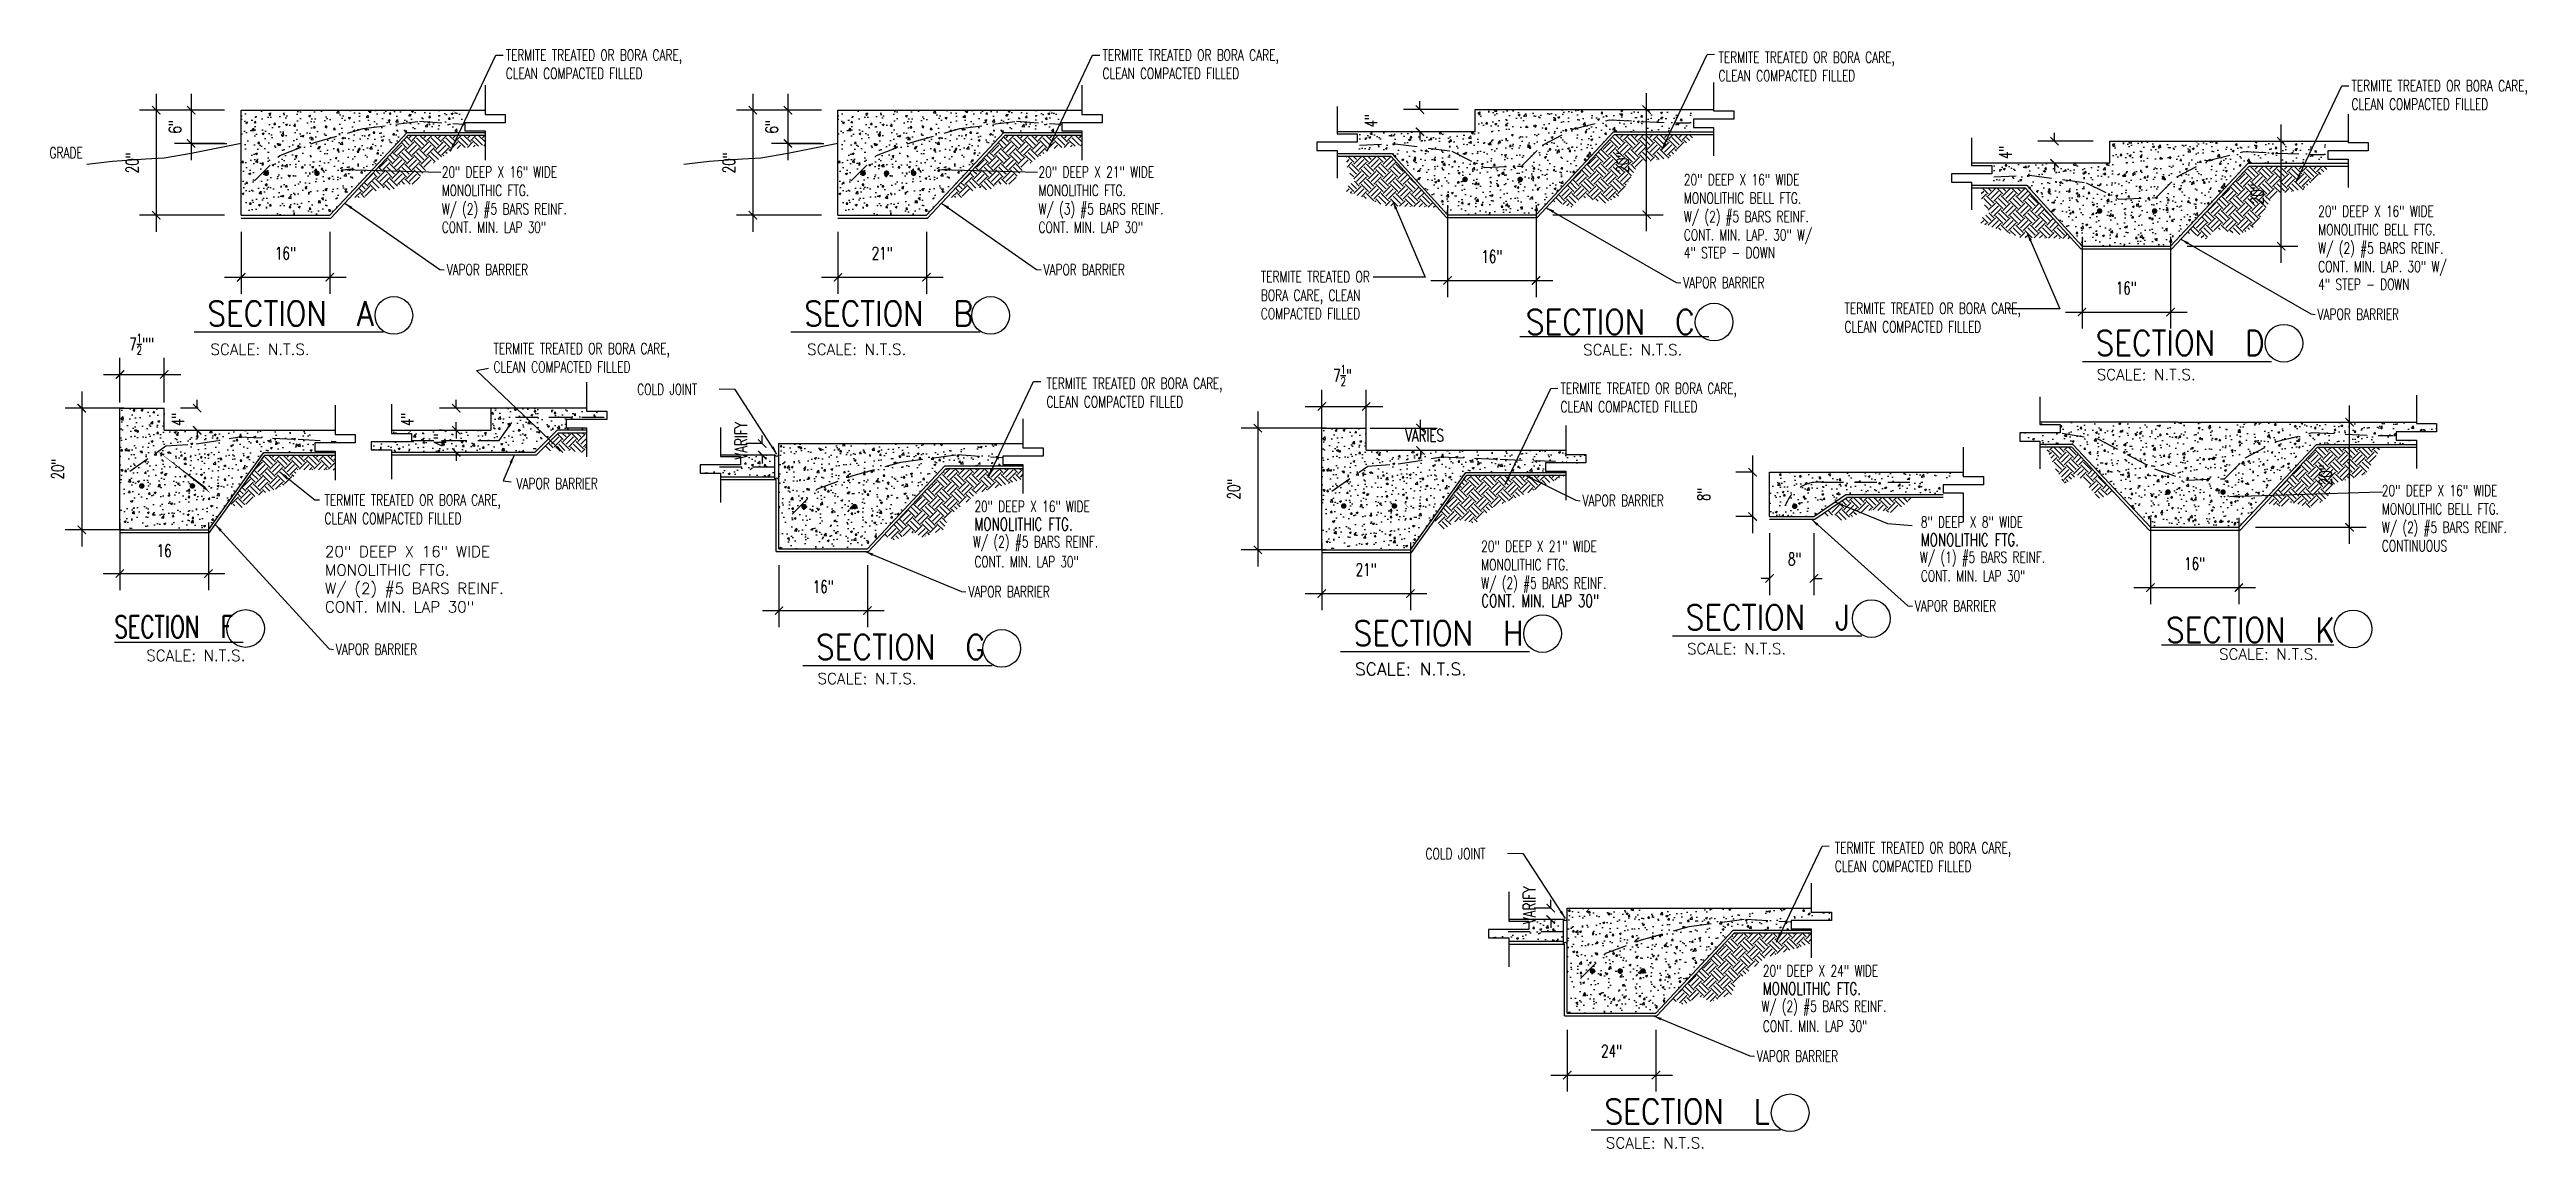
# Model space of a CAD drawing. Header units: inches. Extents: x -25328 to 8149, y -5530 to 4336.
# Drawn here: x -1445 to -550, y 979 to 1376 of the extents above; entities that cross this region are included whole.
import ezdxf

# ---------------------------------------------------------------- set-up
doc = ezdxf.new("R2010")
doc.units = ezdxf.units.IN
doc.header["$LTSCALE"] = 16
doc.header["$MEASUREMENT"] = 0
doc.linetypes.add('DASHED', pattern=[0.75, 0.5, -0.25])
doc.layers.get('0').update_dxf_attribs({"linetype": 'CONTINUOUS'})
doc.layers.get('DEFPOINTS').update_dxf_attribs({"linetype": 'CONTINUOUS'})
for name, color, linetype in [('BLDG', 1, 'CONTINUOUS'), ('CONC', 3, 'CONTINUOUS'), ('DETREF', 5, 'CONTINUOUS'), ('DIM', 5, 'CONTINUOUS'), ('DIMS', 5, 'CONTINUOUS'), ('HATCH', 8, 'CONTINUOUS'), ('TEXT', 11, 'CONTINUOUS'), ('TEXT ROOM', 3, 'CONTINUOUS')]:
    doc.layers.add(name, color=color, linetype=linetype)
doc.styles.add('PAYTAS RM', font='romans.shx', dxfattribs={"width": 0.7, "height": 4.5})
doc.styles.add('PAYTS NOTES', font='romans.shx', dxfattribs={"width": 0.7, "height": 4.5})
doc.dimstyles.new('DIM- PAYTAS', dxfattribs={"dimscale": 48, "dimtxt": 0.1, "dimasz": 0.0625, "dimexe": 0.125, "dimexo": 0.125, "dimgap": 0.125, "dimtad": 1, "dimdec": 1, "dimzin": 3, "dimdsep": 46, "dimlunit": 4, "dimtxsty": 'PAYTAS RM', "dimblk": 'ARCHTICK', "dimcen": 0.09, "dimdle": 0.125, "dimclrd": 5, "dimclre": 5, "dimclrt": 11, "dimadec": 0, "dimazin": 0, "dimtfac": 1, "dimtdec": 1, "dimtofl": 0, "dimtmove": 2, "dimatfit": 3, "dimfxl": 0, "dimfrac": 2, "dimtolj": 1, "dimtzin": 3, "dimarcsym": 0})
pattern_1 = [(50, (10731.511, 3370.196), (7.1726018, -0.6275213), [0.75, -8.25]), (355, (10731.511, 3370.196), (-1.3875133, 7.5219213), [0.6, -6.6]), (100.4514, (10732.1085, 3370.1436), (5.785094, 6.8943954), [0.637402, -7.011421]), (46.1842, (10731.511, 3372.196), (10.6724105, -1.65519), [1.125, -12.375]), (96.6356, (10732.4, 3372.058), (9.346627, 9.741179), [0.956103, -10.51713]), (351.1842, (10731.511, 3372.196), (9.346619, 9.741186), [0.9, -9.9]), (21, (10732.511, 3371.696), (5.9690705, -4.026189), [0.75, -8.25]), (326, (10732.511, 3371.696), (2.4331533, 7.2515005), [0.6, -6.6]), (71.4514, (10733.008, 3371.3604), (8.4022263, 3.225305), [0.637402, -7.011421]), (37.5, (10731.5108, 3370.1959), (0.12159855, 3.32893854), [0, -6.52, 0, -6.7, 0, -6.625]), (7.5, (10731.511, 3370.196), (2.6306954, 3.9441171), [0, -3.82, 0, -6.37, 0, -2.525]), (327.5, (10729.2808, 3370.196), (5.33822436, -0.2255487), [0, -2.5, 0, -7.8, 0, -10.35]), (317.5, (10728.281, 3370.196), (5.8318617, 1.0010498), [0, -3.25, 0, -5.18, 0, -7.35])]
pattern_2 = [(45, (10252.1094, 3268.531), (4e-16, 5.3033009), [3.75, -3.75]), (45, (10251.115, 3269.5254), (4e-16, 5.3033009), [3.75, -3.75]), (45, (10250.1207, 3270.5197), (4e-16, 5.3033009), [3.75, -3.75]), (135, (10250.1207, 3271.1826), (-5.3033009, 4e-16), [3.75, -3.75]), (135, (10251.115, 3272.177), (-5.3033009, 4e-16), [3.75, -3.75]), (135, (10252.1094, 3273.1714), (-5.3033009, 4e-16), [3.75, -3.75])]
pattern_3 = [(50, (10446.511, 3538.196), (7.1726018, -0.6275213), [0.75, -8.25]), (355, (10446.511, 3538.196), (-1.3875133, 7.5219213), [0.6, -6.6]), (100.4514, (10447.1085, 3538.1436), (5.785094, 6.8943954), [0.637402, -7.011421]), (46.1842, (10446.511, 3540.196), (10.6724105, -1.65519), [1.125, -12.375]), (96.6356, (10447.4, 3540.058), (9.346627, 9.741179), [0.956103, -10.51713]), (351.1842, (10446.511, 3540.196), (9.346619, 9.741186), [0.9, -9.9]), (21, (10447.511, 3539.696), (5.9690705, -4.026189), [0.75, -8.25]), (326, (10447.511, 3539.696), (2.4331533, 7.2515005), [0.6, -6.6]), (71.4514, (10448.008, 3539.3604), (8.4022263, 3.225305), [0.637402, -7.011421]), (37.5, (10446.5108, 3538.1959), (0.12159855, 3.32893854), [0, -6.52, 0, -6.7, 0, -6.625]), (7.5, (10446.511, 3538.196), (2.6306954, 3.9441171), [0, -3.82, 0, -6.37, 0, -2.525]), (327.5, (10444.2808, 3538.196), (5.33822436, -0.2255487), [0, -2.5, 0, -7.8, 0, -10.35]), (317.5, (10443.281, 3538.196), (5.8318617, 1.0010498), [0, -3.25, 0, -5.18, 0, -7.35])]
pattern_4 = [(45, (10467.8396, 3268.531), (4e-16, 5.3033009), [3.75, -3.75]), (45, (10466.8452, 3269.5254), (4e-16, 5.3033009), [3.75, -3.75]), (45, (10465.851, 3270.5197), (4e-16, 5.3033009), [3.75, -3.75]), (135, (10465.851, 3271.1826), (-5.3033009, 4e-16), [3.75, -3.75]), (135, (10466.8452, 3272.177), (-5.3033009, 4e-16), [3.75, -3.75]), (135, (10467.8396, 3273.1714), (-5.3033009, 4e-16), [3.75, -3.75])]

msp = doc.modelspace()

# ---------------------------------------------------------------- texts
at = {"layer": 'TEXT', "style": 'PAYTS NOTES', "width": 0.7}
for s, height, p in [('GRADE', 4, (-1445.42417603, 1336.98000495)), ('20" DEEP X 16" WIDE', 4, (-1303.65788913, 1330.00148031)), ('MONOLITHIC FTG.', 4, (-1303.65788913, 1323.33481365)), ('20" DEEP X 21" WIDE', 4, (-1087.92766252, 1330.00148031)), ('MONOLITHIC FTG.', 4, (-1087.92766252, 1323.33481365)), ('20" DEEP X 16" WIDE', 4, (-854.63759731, 1327.23178055)), ('W/ (2) #5 BARS REINF.', 4, (-1303.65788913, 1316.66814698)), ('W/ (3) #5 BARS REINF.', 4, (-1087.92766252, 1316.66814698)), ('W/ (2) #5 BARS REINF.', 4, (-854.63759731, 1313.89844721)), ('MONOLITHIC BELL FTG.', 4, (-854.63759731, 1320.56511388)), ('20" DEEP X 16" WIDE', 4, (-625.26936597, 1315.8139213)), ('CONT. MIN. LAP 30"', 4, (-1303.65788913, 1310.00148031)), ('CONT. MIN. LAP 30"', 4, (-1087.92766252, 1310.00148031)), ('CONT. MIN. LAP. 30" W/', 4, (-854.63759731, 1307.23178055)), ('MONOLITHIC BELL FTG.', 4, (-625.26936597, 1309.14725463)), ('4" STEP - DOWN', 4, (-854.63759731, 1300.79041537)), ('W/ (2) #5 BARS REINF.', 4, (-625.26936597, 1302.48058796)), ('CONT. MIN. LAP. 30" W/', 4, (-625.26936597, 1295.8139213)), ('4" STEP - DOWN', 4, (-625.26936597, 1289.37255612)), ('COLD JOINT', 4, (-1233.0002405, 1251.39661728)), ('VARIES', 4.5, (-955.39238163, 1234.50231753)), ('20" DEEP X 16" WIDE', 4, (-602.31791522, 1214.78816165)), ('20" DEEP X 16" WIDE', 4, (-1111.10324209, 1209.03696129)), ('MONOLITHIC BELL FTG.', 4, (-602.31791522, 1208.12149498)), ('W/ (2) #5 BARS REINF.', 4, (-1111.59615863, 1196.23844985)), ('MONOLITHIC FTG.', 4.5, (-1111.10324209, 1202.37029462)), ('8" DEEP X 8" WIDE', 4, (-768.98657657, 1203.36040135)), ('MONOLITHIC FTG.', 4.5, (-768.98657657, 1196.69373468)), ('W/ (2) #5 BARS REINF.', 4, (-602.31791522, 1201.45482832)), ('CONT. MIN. LAP 30"', 4, (-1111.10324209, 1189.03696129)), ('20" DEEP X 21" WIDE', 4, (-927.87697734, 1194.62146794)), ('MONOLITHIC FTG.', 4, (-927.87697734, 1187.95480127)), ('W/ (1) #5 BARS REINF.', 4, (-769.30443102, 1190.65568727)), ('CONTINUOUS ', 4, (-602.31791522, 1194.78816165)), ('W/ (2) #5 BARS REINF.', 4, (-927.87697734, 1181.28813461)), ('CONT. MIN. LAP 30"', 4, (-768.98657657, 1183.88543826)), ('CONT. MIN. LAP 30"', 4.5, (-927.87697734, 1174.62146794)), ('COLD JOINT', 4, (-948.0002405, 1083.39661728)), ('20" DEEP X 24" WIDE', 4, (-826.10324209, 1041.03696129)), ('MONOLITHIC FTG.', 4.5, (-826.10324209, 1034.37029462)), ('W/ (2) #5 BARS REINF.', 4, (-826.59615863, 1028.23844985)), ('CONT. MIN. LAP 30"', 4, (-826.10324209, 1021.03696129))]:
    msp.add_text(s, height=height, dxfattribs=at).set_placement(p)
at = {"layer": 'TEXT', "style": 'PAYTS NOTES'}
for s, height, p in [('SCALE: N.T.S.', 4, (-1387.2685116, 1265.8684695)), ('SCALE: N.T.S.', 4, (-1171.538285, 1265.8684695)), ('SCALE: N.T.S.', 4, (-891.04115347, 1265.7019421)), ('SCALE: N.T.S.', 4, (-705.40257016, 1256.72616245)), ('20" DEEP X 16" WIDE', 4, (-1345.87634624, 1192.70888796)), ('W/ (2) #5 BARS REINF.', 4, (-1345.87634624, 1179.37555462)), ('MONOLITHIC FTG.', 4, (-1345.87634624, 1186.04222129)), ('CONT. MIN. LAP 30"', 4, (-1345.87634624, 1172.70888796)), ('SCALE: N.T.S.', 4, (-1410.46782313, 1155.11131859)), ('SCALE: N.T.S.', 4, (-853.47435808, 1157.54868643)), ('SCALE: N.T.S.', 4, (-661.17356834, 1155.62386299)), ('SCALE: N.T.S.', 4, (-1167.81691355, 1146.78054963)), ('SCALE: N.T.S.', 4.5, (-973.49303351, 1149.94419716)), ('SCALE: N.T.S.', 4, (-882.81691355, 978.78054963))]:
    msp.add_text(s, height=height, dxfattribs=at).set_placement(p)
at = {"layer": 'TEXT', "color": 3, "style": 'PAYTS NOTES', "width": 0.7}
msp.add_text('%%USECTION  F ', height=8, dxfattribs=at).set_placement((-1421.94137203, 1163.52024959))
at = {"layer": 'TEXT', "char_height": 4, "attachment_point": 1, "style": 'PAYTS NOTES'}
for s, insert, width in [('TERMITE TREATED OR BORA CARE, CLEAN COMPACTED FILLED', (-1280.51441315, 1376.32691063), 71.2296437844), ('TERMITE TREATED OR BORA CARE, CLEAN COMPACTED FILLED', (-1064.78418654, 1376.32691063), 71.2296437844), ('TERMITE TREATED OR BORA CARE, CLEAN COMPACTED FILLED', (-842.08643063, 1375.53002792), 71.2296437844), ('TERMITE TREATED OR BORA CARE, CLEAN COMPACTED FILLED', (-613.26369651, 1365.21219323), 71.2296437844), ('VAPOR BARRIER', (-1301.85670681, 1298.70258804), 71.2296437844), ('VAPOR BARRIER', (-1086.12648021, 1298.70258804), 71.2296437844), ('TERMITE TREATED OR BORA CARE, CLEAN COMPACTED FILLED', (-1007.49742673, 1296.10573304), 44.1218936398), ('VAPOR BARRIER', (-854.87347074, 1293.98742761), 71.2296437844), ('TERMITE TREATED OR BORA CARE, CLEAN COMPACTED FILLED', (-796.53617094, 1284.66877665), 71.2296437844), ('VAPOR BARRIER', (-625.5052394, 1282.56956836), 71.2296437844), ('TERMITE TREATED OR BORA CARE, CLEAN COMPACTED FILLED', (-1284.8797124, 1270.14461189), 71.2296437844), ('TERMITE TREATED OR BORA CARE, CLEAN COMPACTED FILLED', (-1085.07770637, 1257.54688315), 71.2296437844), ('TERMITE TREATED OR BORA CARE, CLEAN COMPACTED FILLED', (-899.17415793, 1255.75059321), 71.2296437844), ('VAPOR BARRIER', (-1276.58683137, 1221.31333522), 71.2296437844), ('TERMITE TREATED OR BORA CARE, CLEAN COMPACTED FILLED', (-1345.99045411, 1215.3515901), 71.2296437844), ('VAPOR BARRIER', (-891.2207501, 1215.1803443), 71.2296437844), ('VAPOR BARRIER', (-1113.26716568, 1182.18126132), 71.2296437844), ('VAPOR BARRIER', (-771.15050015, 1177.02973829), 71.2296437844), ('VAPOR BARRIER', (-1341.92269825, 1161.37370537), 71.2296437844), ('TERMITE TREATED OR BORA CARE, CLEAN COMPACTED FILLED', (-800.07770637, 1089.54688315), 71.2296437844), ('VAPOR BARRIER', (-828.26716568, 1014.18126132), 71.2296437844)]:
    msp.add_mtext(s, dxfattribs=dict(at, insert=insert, width=width))
at = {"layer": 'TEXT ROOM', "style": 'PAYTAS RM', "width": 0.875}
for s, p in [('SECTION  A', (-1388.35015128, 1276.35076303)), ('SECTION  B', (-1172.61992468, 1276.35076303)), ('SECTION  C', (-911.75890089, 1273.27362302)), ('SECTION  D ', (-705.77302471, 1265.63530605)), ('SECTION  J', (-853.97679482, 1166.43589581)), ('SECTION  G', (-1168.31935028, 1155.66775901)), ('SECTION  H', (-974.0137843, 1160.68499036)), ('SECTION  K', (-680.3324036, 1161.84284128)), ('SECTION  L', (-883.31935028, 987.66775901))]:
    msp.add_text(s, height=9, dxfattribs=at).set_placement(p)

# ---------------------------------------------------------------- blocks, each defined once
blk = doc.blocks.new('_ArchTick')
at = {"color": 0, "linetype": 'ByBlock', "const_width": 0.15}
blk.add_lwpolyline([(-0.5, -0.5), (0.5, 0.5)], dxfattribs=at)
blk = doc.blocks.new('*D1029')
at = {"layer": 'DEFPOINTS', "color": 0, "transparency": 16777216}
for p in [(-896.75, 1027.75), (-864.75, 1027.75), (-864.75, 1005.34)]:
    blk.add_point(p, dxfattribs=at)
at = {"layer": 'DIMS', "color": 5, "lineweight": -2, "transparency": 16777216}
for p, q in [((-896.75, 1021.75), (-896.75, 999.34)), ((-864.75, 1021.75), (-864.75, 999.34)), ((-902.75, 1005.34), (-858.75, 1005.34))]:
    blk.add_line(p, q, dxfattribs=at)
at = {"layer": 'DIMS', "color": 5, "lineweight": -2, "transparency": 16777216, "xscale": 3, "yscale": 3, "zscale": 3, "rotation": 180}
blk.add_blockref('_ArchTick', (-896.75, 1005.34), dxfattribs=at)
at = {"layer": 'DIMS', "color": 5, "lineweight": -2, "transparency": 16777216, "xscale": 3, "yscale": 3, "zscale": 3}
blk.add_blockref('_ArchTick', (-864.75, 1005.34), dxfattribs=at)
at = {"layer": 'DIMS', "color": 11, "transparency": 16777216, "insert": (-880.75, 1014.02), "char_height": 4.5, "attachment_point": 5, "style": 'PAYTAS RM'}
blk.add_mtext('\\A1;24"', dxfattribs=at)
blk = doc.blocks.new('*D1030')
at = {"layer": 'DEFPOINTS', "color": 0, "transparency": 16777216}
for p in [(-896.75, 1065.75), (-902.77, 1061.6), (-901.19, 1061.6)]:
    blk.add_point(p, dxfattribs=at)
at = {"layer": 'DIMS', "color": 5, "lineweight": -2, "transparency": 16777216}
for p, q in [((-902.75, 1065.75), (-908.77, 1065.75)), ((-902.77, 1065.75), (-902.77, 1068.75)), ((-907.19, 1061.6), (-908.77, 1061.6)), ((-902.77, 1061.6), (-902.77, 1058.6))]:
    blk.add_line(p, q, dxfattribs=at)
at = {"layer": 'DIMS', "color": 5, "lineweight": -2, "transparency": 16777216, "xscale": 3, "yscale": 3, "zscale": 3}
for p, rotation in [((-902.77, 1065.75), 270), ((-902.77, 1061.6), 90)]:
    blk.add_blockref('_ArchTick', p, dxfattribs=dict(at, rotation=rotation))
at = {"layer": 'DIMS', "color": 11, "transparency": 16777216, "insert": (-910.45, 1066.88), "char_height": 4.5, "attachment_point": 5, "rotation": 90, "style": 'PAYTAS RM'}
blk.add_mtext('\\A1;VARIFY', dxfattribs=at)
blk = doc.blocks.new('*D51')
at = {"layer": 'DEFPOINTS', "color": 0, "transparency": 16777216}
for p in [(-710.69, 1314.55), (-678.69, 1314.55), (-678.69, 1281.36)]:
    blk.add_point(p, dxfattribs=at)
at = {"layer": 'DIMS', "color": 5, "lineweight": -2, "transparency": 16777216}
for p, q in [((-710.69, 1308.55), (-710.69, 1275.36)), ((-678.69, 1308.55), (-678.69, 1275.36)), ((-716.69, 1281.36), (-672.69, 1281.36))]:
    blk.add_line(p, q, dxfattribs=at)
at = {"layer": 'DIMS', "color": 5, "lineweight": -2, "transparency": 16777216, "xscale": 3, "yscale": 3, "zscale": 3, "rotation": 180}
blk.add_blockref('_ArchTick', (-710.69, 1281.36), dxfattribs=at)
at = {"layer": 'DIMS', "color": 5, "lineweight": -2, "transparency": 16777216, "xscale": 3, "yscale": 3, "zscale": 3}
blk.add_blockref('_ArchTick', (-678.69, 1281.36), dxfattribs=at)
at = {"layer": 'DIMS', "color": 11, "transparency": 16777216, "insert": (-694.69, 1290.04), "char_height": 4.5, "attachment_point": 5, "style": 'PAYTAS RM'}
blk.add_mtext('\\A1;16"', dxfattribs=at)
blk = doc.blocks.new('*D52')
at = {"layer": 'DEFPOINTS', "color": 0, "transparency": 16777216}
for p in [(-977.92, 1239.34), (-1008.64, 1195.34), (-977.92, 1195.34)]:
    blk.add_point(p, dxfattribs=at)
at = {"layer": 'DIMS', "color": 5, "lineweight": -2, "transparency": 16777216}
for p, q in [((-1008.64, 1245.34), (-1008.64, 1189.34)), ((-983.92, 1239.34), (-1014.64, 1239.34)), ((-983.92, 1195.34), (-1014.64, 1195.34))]:
    blk.add_line(p, q, dxfattribs=at)
at = {"layer": 'DIMS', "color": 5, "lineweight": -2, "transparency": 16777216, "xscale": 3, "yscale": 3, "zscale": 3}
for p, rotation in [((-1008.64, 1239.34), 90), ((-1008.64, 1195.34), 270)]:
    blk.add_blockref('_ArchTick', p, dxfattribs=dict(at, rotation=rotation))
at = {"layer": 'DIMS', "color": 11, "transparency": 16777216, "insert": (-1017.32, 1217.34), "char_height": 4.5, "attachment_point": 5, "rotation": 90, "style": 'PAYTAS RM'}
blk.add_mtext('\\A1;20"', dxfattribs=at)
blk = doc.blocks.new('*D53')
at = {"layer": 'DEFPOINTS', "color": 0, "transparency": 16777216}
for p in [(-985.49, 1203.94), (-953.49, 1203.94), (-953.49, 1179.52)]:
    blk.add_point(p, dxfattribs=at)
at = {"layer": 'DIMS', "color": 5, "lineweight": -2, "transparency": 16777216}
for p, q in [((-985.49, 1197.94), (-985.49, 1173.52)), ((-953.49, 1197.94), (-953.49, 1173.52)), ((-991.49, 1179.52), (-947.49, 1179.52))]:
    blk.add_line(p, q, dxfattribs=at)
at = {"layer": 'DIMS', "color": 5, "lineweight": -2, "transparency": 16777216, "xscale": 3, "yscale": 3, "zscale": 3, "rotation": 180}
blk.add_blockref('_ArchTick', (-985.49, 1179.52), dxfattribs=at)
at = {"layer": 'DIMS', "color": 5, "lineweight": -2, "transparency": 16777216, "xscale": 3, "yscale": 3, "zscale": 3}
blk.add_blockref('_ArchTick', (-953.49, 1179.52), dxfattribs=at)
at = {"layer": 'DIMS', "color": 11, "transparency": 16777216, "insert": (-969.49, 1188.2), "char_height": 4.5, "attachment_point": 5, "style": 'PAYTAS RM'}
blk.add_mtext('\\A1;21"', dxfattribs=at)
blk = doc.blocks.new('*D54')
at = {"layer": 'DEFPOINTS', "color": 0, "transparency": 16777216}
for p in [(-969.49, 1247.21), (-985.49, 1231.05), (-969.49, 1231.05)]:
    blk.add_point(p, dxfattribs=at)
at = {"layer": 'DIMS', "color": 5, "lineweight": -2, "transparency": 16777216}
for p, q in [((-991.49, 1247.21), (-963.49, 1247.21)), ((-985.49, 1237.05), (-985.49, 1253.21)), ((-969.49, 1237.05), (-969.49, 1253.21))]:
    blk.add_line(p, q, dxfattribs=at)
at = {"layer": 'DIMS', "color": 5, "lineweight": -2, "transparency": 16777216, "xscale": 3, "yscale": 3, "zscale": 3, "rotation": 180}
blk.add_blockref('_ArchTick', (-985.49, 1247.21), dxfattribs=at)
at = {"layer": 'DIMS', "color": 5, "lineweight": -2, "transparency": 16777216, "xscale": 3, "yscale": 3, "zscale": 3}
blk.add_blockref('_ArchTick', (-969.49, 1247.21), dxfattribs=at)
at = {"layer": 'DIMS', "color": 11, "transparency": 16777216, "insert": (-978.03, 1258.41), "char_height": 4.5, "attachment_point": 5, "style": 'PAYTAS RM'}
blk.add_mtext('\\A1;\\A1;7{\\H0.7x;\\S1/2;}"', dxfattribs=at)
blk = doc.blocks.new('*D55')
at = {"layer": 'DEFPOINTS', "color": 0, "transparency": 16777216}
for p in [(-974.01, 1239.34), (-949.86, 1239.34), (-962.58, 1231.34)]:
    blk.add_point(p, dxfattribs=at)
at = {"layer": 'DIMS', "color": 5, "lineweight": -2, "transparency": 16777216}
for p, q in [((-968.01, 1239.34), (-943.86, 1239.34)), ((-949.86, 1239.34), (-949.86, 1242.34)), ((-956.58, 1231.34), (-943.86, 1231.34)), ((-949.86, 1231.34), (-949.86, 1228.34))]:
    blk.add_line(p, q, dxfattribs=at)
at = {"layer": 'DIMS', "color": 5, "lineweight": -2, "transparency": 16777216, "xscale": 3, "yscale": 3, "zscale": 3}
for p, rotation in [((-949.86, 1239.34), 270), ((-949.86, 1231.34), 90)]:
    blk.add_blockref('_ArchTick', p, dxfattribs=dict(at, rotation=rotation))
blk = doc.blocks.new('*D56')
at = {"layer": 'DEFPOINTS', "color": 0, "transparency": 16777216}
for p in [(-661.84, 1343.16), (-638.71, 1343.16), (-678.69, 1305.16)]:
    blk.add_point(p, dxfattribs=at)
at = {"layer": 'DIMS', "color": 5, "lineweight": -2, "transparency": 16777216}
for p, q in [((-655.84, 1343.16), (-632.71, 1343.16)), ((-638.71, 1299.16), (-638.71, 1349.16)), ((-672.69, 1305.16), (-632.71, 1305.16))]:
    blk.add_line(p, q, dxfattribs=at)
at = {"layer": 'DIMS', "color": 5, "lineweight": -2, "transparency": 16777216, "xscale": 3, "yscale": 3, "zscale": 3}
for p, rotation in [((-638.71, 1343.16), 90), ((-638.71, 1305.16), 270)]:
    blk.add_blockref('_ArchTick', p, dxfattribs=dict(at, rotation=rotation))
at = {"layer": 'DIMS', "color": 11, "transparency": 16777216, "insert": (-647.39, 1324.16), "char_height": 4.5, "attachment_point": 5, "rotation": 90, "style": 'PAYTAS RM'}
blk.add_mtext('\\A1;20"', dxfattribs=at)
blk = doc.blocks.new('*D57')
at = {"layer": 'DEFPOINTS', "color": 0, "transparency": 16777216}
for p in [(-700.69, 1343.16), (-720.66, 1335.16), (-716.87, 1335.16)]:
    blk.add_point(p, dxfattribs=at)
at = {"layer": 'DIMS', "color": 5, "lineweight": -2, "transparency": 16777216}
for p, q in [((-706.69, 1343.16), (-726.66, 1343.16)), ((-720.66, 1343.16), (-720.66, 1346.16)), ((-722.87, 1335.16), (-726.66, 1335.16)), ((-720.66, 1335.16), (-720.66, 1332.16))]:
    blk.add_line(p, q, dxfattribs=at)
at = {"layer": 'DIMS', "color": 5, "lineweight": -2, "transparency": 16777216, "xscale": 3, "yscale": 3, "zscale": 3}
for p, rotation in [((-720.66, 1343.16), 270), ((-720.66, 1335.16), 90)]:
    blk.add_blockref('_ArchTick', p, dxfattribs=dict(at, rotation=rotation))
at = {"layer": 'DIMS', "color": 11, "transparency": 16777216, "insert": (-738.34, 1339.16), "char_height": 4.5, "attachment_point": 5, "rotation": 90, "style": 'PAYTAS RM'}
blk.add_mtext('\\A1;4"', dxfattribs=at)
blk = doc.blocks.new('*D58')
at = {"layer": 'DEFPOINTS', "color": 0, "transparency": 16777216}
for p in [(-1376.15, 1316.35), (-1344.15, 1316.35), (-1344.15, 1293.93)]:
    blk.add_point(p, dxfattribs=at)
at = {"layer": 'DIMS', "color": 5, "lineweight": -2, "transparency": 16777216}
for p, q in [((-1376.15, 1310.35), (-1376.15, 1287.93)), ((-1344.15, 1310.35), (-1344.15, 1287.93)), ((-1382.15, 1293.93), (-1338.15, 1293.93))]:
    blk.add_line(p, q, dxfattribs=at)
at = {"layer": 'DIMS', "color": 5, "lineweight": -2, "transparency": 16777216, "xscale": 3, "yscale": 3, "zscale": 3, "rotation": 180}
blk.add_blockref('_ArchTick', (-1376.15, 1293.93), dxfattribs=at)
at = {"layer": 'DIMS', "color": 5, "lineweight": -2, "transparency": 16777216, "xscale": 3, "yscale": 3, "zscale": 3}
blk.add_blockref('_ArchTick', (-1344.15, 1293.93), dxfattribs=at)
at = {"layer": 'DIMS', "color": 11, "transparency": 16777216, "insert": (-1360.15, 1302.61), "char_height": 4.5, "attachment_point": 5, "style": 'PAYTAS RM'}
blk.add_mtext('\\A1;16"', dxfattribs=at)
blk = doc.blocks.new('*D59')
at = {"layer": 'DEFPOINTS', "color": 0, "transparency": 16777216}
for p in [(-1376.15, 1354.35), (-1406.87, 1316.35), (-1376.15, 1316.35)]:
    blk.add_point(p, dxfattribs=at)
at = {"layer": 'DIMS', "color": 5, "lineweight": -2, "transparency": 16777216}
for p, q in [((-1382.15, 1354.35), (-1412.87, 1354.35)), ((-1406.87, 1360.35), (-1406.87, 1310.35)), ((-1382.15, 1316.35), (-1412.87, 1316.35))]:
    blk.add_line(p, q, dxfattribs=at)
at = {"layer": 'DIMS', "color": 5, "lineweight": -2, "transparency": 16777216, "xscale": 3, "yscale": 3, "zscale": 3}
for p, rotation in [((-1406.87, 1354.35), 90), ((-1406.87, 1316.35), 270)]:
    blk.add_blockref('_ArchTick', p, dxfattribs=dict(at, rotation=rotation))
at = {"layer": 'DIMS', "color": 11, "transparency": 16777216, "insert": (-1415.55, 1335.35), "char_height": 4.5, "attachment_point": 5, "rotation": 90, "style": 'PAYTAS RM'}
blk.add_mtext('\\A1;20"', dxfattribs=at)
blk = doc.blocks.new('*D60')
at = {"layer": 'DEFPOINTS', "color": 0, "transparency": 16777216}
for p in [(-1376.15, 1354.35), (-1394.23, 1342.35), (-1376.15, 1342.35)]:
    blk.add_point(p, dxfattribs=at)
at = {"layer": 'DIMS', "color": 5, "lineweight": -2, "transparency": 16777216}
for p, q in [((-1382.15, 1354.35), (-1400.23, 1354.35)), ((-1394.23, 1360.35), (-1394.23, 1336.35)), ((-1382.15, 1342.35), (-1400.23, 1342.35))]:
    blk.add_line(p, q, dxfattribs=at)
at = {"layer": 'DIMS', "color": 5, "lineweight": -2, "transparency": 16777216, "xscale": 3, "yscale": 3, "zscale": 3}
for p, rotation in [((-1394.23, 1354.35), 90), ((-1394.23, 1342.35), 270)]:
    blk.add_blockref('_ArchTick', p, dxfattribs=dict(at, rotation=rotation))
at = {"layer": 'DIMS', "color": 11, "transparency": 16777216, "insert": (-1400.06, 1348.35), "char_height": 4.5, "attachment_point": 5, "rotation": 90, "style": 'PAYTAS RM'}
blk.add_mtext('\\A1;6"', dxfattribs=at)
blk = doc.blocks.new('*D61')
at = {"layer": 'DEFPOINTS', "color": 0, "transparency": 16777216}
for p in [(-823.63, 1207.41), (-807.63, 1207.41), (-807.63, 1185)]:
    blk.add_point(p, dxfattribs=at)
at = {"layer": 'DIMS', "color": 5, "lineweight": -2, "transparency": 16777216}
for p, q in [((-823.63, 1201.41), (-823.63, 1179)), ((-807.63, 1201.41), (-807.63, 1179)), ((-823.63, 1185), (-826.63, 1185)), ((-807.63, 1185), (-804.63, 1185))]:
    blk.add_line(p, q, dxfattribs=at)
at = {"layer": 'DIMS', "color": 5, "lineweight": -2, "transparency": 16777216, "xscale": 3, "yscale": 3, "zscale": 3}
blk.add_blockref('_ArchTick', (-823.63, 1185), dxfattribs=at)
at = {"layer": 'DIMS', "color": 5, "lineweight": -2, "transparency": 16777216, "xscale": 3, "yscale": 3, "zscale": 3, "rotation": 180}
blk.add_blockref('_ArchTick', (-807.63, 1185), dxfattribs=at)
at = {"layer": 'DIMS', "color": 11, "transparency": 16777216, "insert": (-814.55, 1191.98), "char_height": 4.5, "attachment_point": 5, "style": 'PAYTAS RM'}
blk.add_mtext('\\A1;8"', dxfattribs=at)
blk = doc.blocks.new('*D62')
at = {"layer": 'DEFPOINTS', "color": 0, "linetype": 'Continuous', "transparency": 16777216}
for p in [(-823.63, 1223.41), (-829.78, 1207.41), (-823.63, 1207.41)]:
    blk.add_point(p, dxfattribs=at)
at = {"layer": 'DIMS', "color": 5, "linetype": 'Continuous', "lineweight": -2, "transparency": 16777216}
for p, q in [((-829.78, 1229.41), (-829.78, 1201.41)), ((-829.63, 1223.41), (-835.78, 1223.41)), ((-829.63, 1207.41), (-835.78, 1207.41))]:
    blk.add_line(p, q, dxfattribs=at)
at = {"layer": 'DIMS', "color": 5, "linetype": 'Continuous', "lineweight": -2, "transparency": 16777216, "xscale": 3, "yscale": 3, "zscale": 3}
for p, rotation in [((-829.78, 1223.41), 90), ((-829.78, 1207.41), 270)]:
    blk.add_blockref('_ArchTick', p, dxfattribs=dict(at, rotation=rotation))
at = {"layer": 'DIMS', "color": 11, "linetype": 'Continuous', "transparency": 16777216, "insert": (-847.46, 1215.41), "char_height": 4.5, "attachment_point": 5, "rotation": 90, "style": 'PAYTAS RM'}
blk.add_mtext('\\A1;8"', dxfattribs=at)
blk = doc.blocks.new('*D63')
at = {"layer": 'DEFPOINTS', "color": 0, "transparency": 16777216}
for p in [(-1298.41, 1238.58), (-1297.53, 1238.58), (-1297.1, 1230.58)]:
    blk.add_point(p, dxfattribs=at)
at = {"layer": 'DIMS', "color": 5, "lineweight": -2, "transparency": 16777216}
for p, q in [((-1303.53, 1238.58), (-1304.41, 1238.58)), ((-1298.41, 1238.58), (-1298.41, 1241.58)), ((-1303.1, 1230.58), (-1304.41, 1230.58)), ((-1298.41, 1230.58), (-1298.41, 1227.58))]:
    blk.add_line(p, q, dxfattribs=at)
at = {"layer": 'DIMS', "color": 5, "lineweight": -2, "transparency": 16777216, "xscale": 3, "yscale": 3, "zscale": 3}
for p, rotation in [((-1298.41, 1238.58), 270), ((-1298.41, 1230.58), 90)]:
    blk.add_blockref('_ArchTick', p, dxfattribs=dict(at, rotation=rotation))
at = {"layer": 'DIMS', "color": 11, "transparency": 16777216, "insert": (-1304.27, 1235.02), "char_height": 4.5, "attachment_point": 5, "rotation": 90, "style": 'PAYTAS RM'}
blk.add_mtext('\\A1;4"', dxfattribs=at)
blk = doc.blocks.new('*D64')
at = {"layer": 'DEFPOINTS', "color": 0, "transparency": 16777216}
for p in [(-1385.66, 1246.58), (-1392.07, 1238.58), (-1391.89, 1238.58)]:
    blk.add_point(p, dxfattribs=at)
at = {"layer": 'DIMS', "color": 5, "lineweight": -2, "transparency": 16777216}
for p, q in [((-1391.66, 1246.58), (-1398.07, 1246.58)), ((-1392.07, 1246.58), (-1392.07, 1249.58)), ((-1397.89, 1238.58), (-1398.07, 1238.58)), ((-1392.07, 1238.58), (-1392.07, 1235.58))]:
    blk.add_line(p, q, dxfattribs=at)
at = {"layer": 'DIMS', "color": 5, "lineweight": -2, "transparency": 16777216, "xscale": 3, "yscale": 3, "zscale": 3}
for p, rotation in [((-1392.07, 1246.58), 270), ((-1392.07, 1238.58), 90)]:
    blk.add_blockref('_ArchTick', p, dxfattribs=dict(at, rotation=rotation))
at = {"layer": 'DIMS', "color": 11, "transparency": 16777216, "insert": (-1399.02, 1242.58), "char_height": 4.5, "attachment_point": 5, "rotation": 90, "style": 'PAYTAS RM'}
blk.add_mtext('\\A1;4"', dxfattribs=at)
blk = doc.blocks.new('*D65')
at = {"layer": 'DEFPOINTS', "color": 0, "transparency": 16777216}
for p in [(-1412.44, 1246.58), (-1433.8, 1202.58), (-1412.44, 1202.58)]:
    blk.add_point(p, dxfattribs=at)
at = {"layer": 'DIMS', "color": 5, "lineweight": -2, "transparency": 16777216}
for p, q in [((-1418.44, 1246.58), (-1439.8, 1246.58)), ((-1433.8, 1252.58), (-1433.8, 1196.58)), ((-1418.44, 1202.58), (-1439.8, 1202.58))]:
    blk.add_line(p, q, dxfattribs=at)
at = {"layer": 'DIMS', "color": 5, "lineweight": -2, "transparency": 16777216, "xscale": 3, "yscale": 3, "zscale": 3}
for p, rotation in [((-1433.8, 1246.58), 90), ((-1433.8, 1202.58), 270)]:
    blk.add_blockref('_ArchTick', p, dxfattribs=dict(at, rotation=rotation))
at = {"layer": 'DIMS', "color": 11, "transparency": 16777216, "insert": (-1442.48, 1224.58), "char_height": 4.5, "attachment_point": 5, "rotation": 90, "style": 'PAYTAS RM'}
blk.add_mtext('\\A1;20"', dxfattribs=at)
blk = doc.blocks.new('*D66')
at = {"layer": 'DEFPOINTS', "color": 0, "transparency": 16777216}
for p in [(-1298.41, 1246.58), (-1263.79, 1246.58), (-1297.53, 1238.58)]:
    blk.add_point(p, dxfattribs=at)
at = {"layer": 'DIMS', "color": 5, "lineweight": -2, "transparency": 16777216}
for p, q in [((-1269.79, 1246.58), (-1304.41, 1246.58)), ((-1298.41, 1246.58), (-1298.41, 1249.58)), ((-1303.53, 1238.58), (-1304.41, 1238.58)), ((-1298.41, 1238.58), (-1298.41, 1235.58))]:
    blk.add_line(p, q, dxfattribs=at)
at = {"layer": 'DIMS', "color": 5, "lineweight": -2, "transparency": 16777216, "xscale": 3, "yscale": 3, "zscale": 3}
for p, rotation in [((-1298.41, 1246.58), 270), ((-1298.41, 1238.58), 90)]:
    blk.add_blockref('_ArchTick', p, dxfattribs=dict(at, rotation=rotation))
at = {"layer": 'DIMS', "color": 11, "transparency": 16777216, "insert": (-1316.09, 1242.58), "char_height": 4.5, "attachment_point": 5, "rotation": 90, "style": 'PAYTAS RM'}
blk.add_mtext('\\A1;4"', dxfattribs=at)
blk = doc.blocks.new('*D67')
at = {"layer": 'DEFPOINTS', "color": 0, "transparency": 16777216}
for p in [(-1420.01, 1211.18), (-1388.01, 1211.18), (-1388.01, 1186.77)]:
    blk.add_point(p, dxfattribs=at)
at = {"layer": 'DIMS', "color": 5, "lineweight": -2, "transparency": 16777216}
for p, q in [((-1420.01, 1205.18), (-1420.01, 1180.77)), ((-1388.01, 1205.18), (-1388.01, 1180.77)), ((-1426.01, 1186.77), (-1382.01, 1186.77))]:
    blk.add_line(p, q, dxfattribs=at)
at = {"layer": 'DIMS', "color": 5, "lineweight": -2, "transparency": 16777216, "xscale": 3, "yscale": 3, "zscale": 3, "rotation": 180}
blk.add_blockref('_ArchTick', (-1420.01, 1186.77), dxfattribs=at)
at = {"layer": 'DIMS', "color": 5, "lineweight": -2, "transparency": 16777216, "xscale": 3, "yscale": 3, "zscale": 3}
blk.add_blockref('_ArchTick', (-1388.01, 1186.77), dxfattribs=at)
at = {"layer": 'DIMS', "color": 11, "transparency": 16777216, "insert": (-1404.01, 1195.02), "char_height": 4.5, "attachment_point": 5, "style": 'PAYTAS RM'}
blk.add_mtext('\\A1;16', dxfattribs=at)
blk = doc.blocks.new('*D68')
at = {"layer": 'DEFPOINTS', "color": 0, "transparency": 16777216}
for p in [(-1181.75, 1195.75), (-1149.75, 1195.75), (-1149.75, 1173.34)]:
    blk.add_point(p, dxfattribs=at)
at = {"layer": 'DIMS', "color": 5, "lineweight": -2, "transparency": 16777216}
for p, q in [((-1181.75, 1189.75), (-1181.75, 1167.34)), ((-1149.75, 1189.75), (-1149.75, 1167.34)), ((-1187.75, 1173.34), (-1143.75, 1173.34))]:
    blk.add_line(p, q, dxfattribs=at)
at = {"layer": 'DIMS', "color": 5, "lineweight": -2, "transparency": 16777216, "xscale": 3, "yscale": 3, "zscale": 3, "rotation": 180}
blk.add_blockref('_ArchTick', (-1181.75, 1173.34), dxfattribs=at)
at = {"layer": 'DIMS', "color": 5, "lineweight": -2, "transparency": 16777216, "xscale": 3, "yscale": 3, "zscale": 3}
blk.add_blockref('_ArchTick', (-1149.75, 1173.34), dxfattribs=at)
at = {"layer": 'DIMS', "color": 11, "transparency": 16777216, "insert": (-1165.75, 1182.02), "char_height": 4.5, "attachment_point": 5, "style": 'PAYTAS RM'}
blk.add_mtext('\\A1;16"', dxfattribs=at)
blk = doc.blocks.new('*D69')
at = {"layer": 'DEFPOINTS', "color": 0, "transparency": 16777216}
for p in [(-1403.96, 1258.77), (-1419.96, 1242.6), (-1403.96, 1242.6)]:
    blk.add_point(p, dxfattribs=at)
at = {"layer": 'DIMS', "color": 5, "lineweight": -2, "transparency": 16777216}
for p, q in [((-1419.96, 1248.6), (-1419.96, 1264.77)), ((-1403.96, 1248.6), (-1403.96, 1264.77)), ((-1425.96, 1258.77), (-1397.96, 1258.77))]:
    blk.add_line(p, q, dxfattribs=at)
at = {"layer": 'DIMS', "color": 5, "lineweight": -2, "transparency": 16777216, "xscale": 3, "yscale": 3, "zscale": 3, "rotation": 180}
blk.add_blockref('_ArchTick', (-1419.96, 1258.77), dxfattribs=at)
at = {"layer": 'DIMS', "color": 5, "lineweight": -2, "transparency": 16777216, "xscale": 3, "yscale": 3, "zscale": 3}
blk.add_blockref('_ArchTick', (-1403.96, 1258.77), dxfattribs=at)
at = {"layer": 'DIMS', "color": 11, "transparency": 16777216, "insert": (-1412.17, 1269.73), "char_height": 4.5, "attachment_point": 5, "style": 'PAYTAS RM'}
blk.add_mtext('\\A1;\\A1;7{\\H0.7x;\\S1/2;}""', dxfattribs=at)
blk = doc.blocks.new('*D70')
at = {"layer": 'DEFPOINTS', "color": 0, "transparency": 16777216}
for p in [(-1187.77, 1229.6), (-1186.19, 1229.6), (-1181.75, 1233.75)]:
    blk.add_point(p, dxfattribs=at)
at = {"layer": 'DIMS', "color": 5, "lineweight": -2, "transparency": 16777216}
for p, q in [((-1187.77, 1233.75), (-1187.77, 1236.75)), ((-1187.75, 1233.75), (-1193.77, 1233.75)), ((-1192.19, 1229.6), (-1193.77, 1229.6)), ((-1187.77, 1229.6), (-1187.77, 1226.6))]:
    blk.add_line(p, q, dxfattribs=at)
at = {"layer": 'DIMS', "color": 5, "lineweight": -2, "transparency": 16777216, "xscale": 3, "yscale": 3, "zscale": 3}
for p, rotation in [((-1187.77, 1233.75), 270), ((-1187.77, 1229.6), 90)]:
    blk.add_blockref('_ArchTick', p, dxfattribs=dict(at, rotation=rotation))
at = {"layer": 'DIMS', "color": 11, "transparency": 16777216, "insert": (-1195.45, 1234.88), "char_height": 4.5, "attachment_point": 5, "rotation": 90, "style": 'PAYTAS RM'}
blk.add_mtext('\\A1;VARIFY', dxfattribs=at)
blk = doc.blocks.new('*D71')
at = {"layer": 'DEFPOINTS', "color": 0, "transparency": 16777216}
for p in [(-891.21, 1354.58), (-868.08, 1354.58), (-908.05, 1316.58)]:
    blk.add_point(p, dxfattribs=at)
at = {"layer": 'DIMS', "color": 5, "lineweight": -2, "transparency": 16777216}
for p, q in [((-885.21, 1354.58), (-862.08, 1354.58)), ((-868.08, 1310.58), (-868.08, 1360.58)), ((-902.05, 1316.58), (-862.08, 1316.58))]:
    blk.add_line(p, q, dxfattribs=at)
at = {"layer": 'DIMS', "color": 5, "lineweight": -2, "transparency": 16777216, "xscale": 3, "yscale": 3, "zscale": 3}
for p, rotation in [((-868.08, 1354.58), 90), ((-868.08, 1316.58), 270)]:
    blk.add_blockref('_ArchTick', p, dxfattribs=dict(at, rotation=rotation))
at = {"layer": 'DIMS', "color": 11, "transparency": 16777216, "insert": (-876.75, 1335.58), "char_height": 4.5, "attachment_point": 5, "rotation": 90, "style": 'PAYTAS RM'}
blk.add_mtext('\\A1;20"', dxfattribs=at)
blk = doc.blocks.new('*D72')
at = {"layer": 'DEFPOINTS', "color": 0, "transparency": 16777216}
for p in [(-940.05, 1325.97), (-908.05, 1325.97), (-908.05, 1292.78)]:
    blk.add_point(p, dxfattribs=at)
at = {"layer": 'DIMS', "color": 5, "lineweight": -2, "transparency": 16777216}
for p, q in [((-940.05, 1319.97), (-940.05, 1286.78)), ((-908.05, 1319.97), (-908.05, 1286.78)), ((-946.05, 1292.78), (-902.05, 1292.78))]:
    blk.add_line(p, q, dxfattribs=at)
at = {"layer": 'DIMS', "color": 5, "lineweight": -2, "transparency": 16777216, "xscale": 3, "yscale": 3, "zscale": 3, "rotation": 180}
blk.add_blockref('_ArchTick', (-940.05, 1292.78), dxfattribs=at)
at = {"layer": 'DIMS', "color": 5, "lineweight": -2, "transparency": 16777216, "xscale": 3, "yscale": 3, "zscale": 3}
blk.add_blockref('_ArchTick', (-908.05, 1292.78), dxfattribs=at)
at = {"layer": 'DIMS', "color": 11, "transparency": 16777216, "insert": (-924.05, 1301.46), "char_height": 4.5, "attachment_point": 5, "style": 'PAYTAS RM'}
blk.add_mtext('\\A1;16"', dxfattribs=at)
blk = doc.blocks.new('*D73')
at = {"layer": 'DEFPOINTS', "color": 0, "transparency": 16777216}
for p in [(-930.05, 1354.58), (-950.03, 1346.58), (-946.24, 1346.58)]:
    blk.add_point(p, dxfattribs=at)
at = {"layer": 'DIMS', "color": 5, "lineweight": -2, "transparency": 16777216}
for p, q in [((-936.05, 1354.58), (-956.03, 1354.58)), ((-950.03, 1354.58), (-950.03, 1357.58)), ((-952.24, 1346.58), (-956.03, 1346.58)), ((-950.03, 1346.58), (-950.03, 1343.58))]:
    blk.add_line(p, q, dxfattribs=at)
at = {"layer": 'DIMS', "color": 5, "lineweight": -2, "transparency": 16777216, "xscale": 3, "yscale": 3, "zscale": 3}
for p, rotation in [((-950.03, 1354.58), 270), ((-950.03, 1346.58), 90)]:
    blk.add_blockref('_ArchTick', p, dxfattribs=dict(at, rotation=rotation))
at = {"layer": 'DIMS', "color": 11, "transparency": 16777216, "insert": (-967.71, 1350.58), "char_height": 4.5, "attachment_point": 5, "rotation": 90, "style": 'PAYTAS RM'}
blk.add_mtext('\\A1;4"', dxfattribs=at)
blk = doc.blocks.new('*D231')
at = {"layer": 'DEFPOINTS', "color": 0, "transparency": 16777216}
for p in [(-685.97, 1212.88), (-653.97, 1212.88), (-653.97, 1181.68)]:
    blk.add_point(p, dxfattribs=at)
at = {"layer": 'DIMS', "color": 5, "lineweight": -2, "transparency": 16777216}
for p, q in [((-685.97, 1206.88), (-685.97, 1175.68)), ((-653.97, 1206.88), (-653.97, 1175.68)), ((-691.97, 1181.68), (-647.97, 1181.68))]:
    blk.add_line(p, q, dxfattribs=at)
at = {"layer": 'DIMS', "color": 5, "lineweight": -2, "transparency": 16777216, "xscale": 3, "yscale": 3, "zscale": 3, "rotation": 180}
blk.add_blockref('_ArchTick', (-685.97, 1181.68), dxfattribs=at)
at = {"layer": 'DIMS', "color": 5, "lineweight": -2, "transparency": 16777216, "xscale": 3, "yscale": 3, "zscale": 3}
blk.add_blockref('_ArchTick', (-653.97, 1181.68), dxfattribs=at)
at = {"layer": 'DIMS', "color": 11, "transparency": 16777216, "insert": (-669.97, 1190.36), "char_height": 4.5, "attachment_point": 5, "style": 'PAYTAS RM'}
blk.add_mtext('\\A1;16"', dxfattribs=at)
blk = doc.blocks.new('*D232')
at = {"layer": 'DEFPOINTS', "color": 0, "transparency": 16777216}
for p in [(-637.13, 1241.49), (-613.99, 1241.49), (-653.97, 1203.49)]:
    blk.add_point(p, dxfattribs=at)
at = {"layer": 'DIMS', "color": 5, "lineweight": -2, "transparency": 16777216}
for p, q in [((-613.99, 1197.49), (-613.99, 1247.49)), ((-631.13, 1241.49), (-607.99, 1241.49)), ((-647.97, 1203.49), (-607.99, 1203.49))]:
    blk.add_line(p, q, dxfattribs=at)
at = {"layer": 'DIMS', "color": 5, "lineweight": -2, "transparency": 16777216, "xscale": 3, "yscale": 3, "zscale": 3}
for p, rotation in [((-613.99, 1241.49), 90), ((-613.99, 1203.49), 270)]:
    blk.add_blockref('_ArchTick', p, dxfattribs=dict(at, rotation=rotation))
at = {"layer": 'DIMS', "color": 11, "transparency": 16777216, "insert": (-622.67, 1222.49), "char_height": 4.5, "attachment_point": 5, "rotation": 90, "style": 'PAYTAS RM'}
blk.add_mtext('\\A1;20"', dxfattribs=at)
blk = doc.blocks.new('*D238')
at = {"layer": 'DEFPOINTS', "color": 0, "transparency": 16777216}
for p in [(-1160.42, 1316.35), (-1128.42, 1316.35), (-1128.42, 1293.93)]:
    blk.add_point(p, dxfattribs=at)
at = {"layer": 'DIMS', "color": 5, "lineweight": -2, "transparency": 16777216}
for p, q in [((-1160.42, 1310.35), (-1160.42, 1287.93)), ((-1128.42, 1310.35), (-1128.42, 1287.93)), ((-1166.42, 1293.93), (-1122.42, 1293.93))]:
    blk.add_line(p, q, dxfattribs=at)
at = {"layer": 'DIMS', "color": 5, "lineweight": -2, "transparency": 16777216, "xscale": 3, "yscale": 3, "zscale": 3, "rotation": 180}
blk.add_blockref('_ArchTick', (-1160.42, 1293.93), dxfattribs=at)
at = {"layer": 'DIMS', "color": 5, "lineweight": -2, "transparency": 16777216, "xscale": 3, "yscale": 3, "zscale": 3}
blk.add_blockref('_ArchTick', (-1128.42, 1293.93), dxfattribs=at)
at = {"layer": 'DIMS', "color": 11, "transparency": 16777216, "insert": (-1144.42, 1302.61), "char_height": 4.5, "attachment_point": 5, "style": 'PAYTAS RM'}
blk.add_mtext('\\A1;21"', dxfattribs=at)
blk = doc.blocks.new('*D239')
at = {"layer": 'DEFPOINTS', "color": 0, "transparency": 16777216}
for p in [(-1160.42, 1354.35), (-1191.14, 1316.35), (-1160.42, 1316.35)]:
    blk.add_point(p, dxfattribs=at)
at = {"layer": 'DIMS', "color": 5, "lineweight": -2, "transparency": 16777216}
for p, q in [((-1166.42, 1354.35), (-1197.14, 1354.35)), ((-1191.14, 1360.35), (-1191.14, 1310.35)), ((-1166.42, 1316.35), (-1197.14, 1316.35))]:
    blk.add_line(p, q, dxfattribs=at)
at = {"layer": 'DIMS', "color": 5, "lineweight": -2, "transparency": 16777216, "xscale": 3, "yscale": 3, "zscale": 3}
for p, rotation in [((-1191.14, 1354.35), 90), ((-1191.14, 1316.35), 270)]:
    blk.add_blockref('_ArchTick', p, dxfattribs=dict(at, rotation=rotation))
at = {"layer": 'DIMS', "color": 11, "transparency": 16777216, "insert": (-1199.82, 1335.35), "char_height": 4.5, "attachment_point": 5, "rotation": 90, "style": 'PAYTAS RM'}
blk.add_mtext('\\A1;20"', dxfattribs=at)
blk = doc.blocks.new('*D240')
at = {"layer": 'DEFPOINTS', "color": 0, "transparency": 16777216}
for p in [(-1160.42, 1354.35), (-1178.5, 1342.35), (-1160.42, 1342.35)]:
    blk.add_point(p, dxfattribs=at)
at = {"layer": 'DIMS', "color": 5, "lineweight": -2, "transparency": 16777216}
for p, q in [((-1166.42, 1354.35), (-1184.5, 1354.35)), ((-1178.5, 1360.35), (-1178.5, 1336.35)), ((-1166.42, 1342.35), (-1184.5, 1342.35))]:
    blk.add_line(p, q, dxfattribs=at)
at = {"layer": 'DIMS', "color": 5, "lineweight": -2, "transparency": 16777216, "xscale": 3, "yscale": 3, "zscale": 3}
for p, rotation in [((-1178.5, 1354.35), 90), ((-1178.5, 1342.35), 270)]:
    blk.add_blockref('_ArchTick', p, dxfattribs=dict(at, rotation=rotation))
at = {"layer": 'DIMS', "color": 11, "transparency": 16777216, "insert": (-1184.33, 1348.35), "char_height": 4.5, "attachment_point": 5, "rotation": 90, "style": 'PAYTAS RM'}
blk.add_mtext('\\A1;6"', dxfattribs=at)

# ---------------------------------------------------------------- dimensions: what is measured, and where the dimension line sits
at = {"layer": 'DIMS'}
for base, p1, p2, text, picture, middle in [((-1406.87033684, 1316.34898324), (-1376.14965049, 1354.34898324), (-1376.14965049, 1316.34898324), '20"', '*D59', (-1415.54890826, 1335.34898324)), ((-1191.14011023, 1316.34898324), (-1160.41942389, 1354.34898324), (-1160.41942389, 1316.34898324), '20"', '*D239', (-1199.81868166, 1335.34898324)), ((-950.03180342, 1346.58127197), (-930.05342457, 1354.58127197), (-946.23712378, 1346.58127197), '4"', '*D73', (-967.71037485, 1350.58127197)), ((-868.07613236, 1354.58127197), (-908.05342457, 1316.58127197), (-891.21052309, 1354.58127197), '20"', '*D71', (-876.75470378, 1335.58127197)), ((-720.66357208, 1335.16341272), (-700.68519323, 1343.16341272), (-716.86889244, 1335.16341272), '4"', '*D57', (-738.34214351, 1339.16341272)), ((-638.70790102, 1343.16341272), (-678.68519323, 1305.16341272), (-661.84229175, 1343.16341272), '20"', '*D56', (-647.38647245, 1324.16341272)), ((-1433.79882358, 1202.58422645), (-1412.43848041, 1246.58422645), (-1412.43848041, 1202.58422645), '20"', '*D65', (-1442.47739501, 1224.58422645)), ((-1298.41021977, 1246.58409845), (-1297.5348041, 1238.58422645), (-1263.79496434, 1246.58409845), '4"', '*D66', (-1316.0887912, 1242.58416245)), ((-1008.64469237, 1195.34065825), (-977.92400603, 1239.34065825), (-977.92400603, 1195.34065825), '20"', '*D52', (-1017.3232638, 1217.34065825)), ((-613.99231216, 1241.48528255), (-653.96960438, 1203.48528255), (-637.1267029, 1241.48528255), '20"', '*D232', (-622.67088359, 1222.48528255)), ((-949.86186887, 1239.34065825), (-962.58206525, 1231.34065825), (-974.01179885, 1239.34065825), ' ', '*D55', (-949.86186887, 1235.34065825))]:
    dim = msp.add_linear_dim(base=base, p1=p1, p2=p2, angle=90, text=text, dimstyle='DIM- PAYTAS', dxfattribs=at)
    dim.commit()
    dim.dimension.update_dxf_attribs({"geometry": picture, "text_midpoint": middle})
for base, p1, p2, text, picture, middle in [((-1394.22624972, 1342.34898324), (-1376.14965049, 1354.34898324), (-1376.14965049, 1342.34898324), '6"', '*D60', (-1400.05616733, 1348.34898324)), ((-1178.49602312, 1342.34898324), (-1160.41942389, 1354.34898324), (-1160.41942389, 1342.34898324), '6"', '*D240', (-1184.32594073, 1348.34898324)), ((-1392.06914999, 1238.58422645), (-1385.66495124, 1246.58422645), (-1391.88892012, 1238.58422645), '4"', '*D64', (-1399.01568517, 1242.58422645)), ((-1298.41021977, 1238.58422645), (-1297.09712459, 1230.58435445), (-1297.5348041, 1238.58422645), '4"', '*D63', (-1304.27394184, 1235.02082162))]:
    dim = msp.add_linear_dim(base=base, p1=p1, p2=p2, angle=90, text=text, dimstyle='DIM- PAYTAS', dxfattribs=at)
    dim.commit()
    dim.dimension.update_dxf_attribs({"geometry": picture, "text_midpoint": middle, "dimtype": 160})
for base, p1, p2, text, picture, middle in [((-908.05342457, 1292.7804111), (-940.05342457, 1325.97156621), (-908.05342457, 1325.97156621), '16"', '*D72', (-924.05342457, 1301.45898253)), ((-1344.14965049, 1293.93328793), (-1376.14965049, 1316.34898324), (-1344.14965049, 1316.34898324), '16"', '*D58', (-1360.14965049, 1302.61185936)), ((-1128.41942389, 1293.93328793), (-1160.41942389, 1316.34898324), (-1128.41942389, 1316.34898324), '21"', '*D238', (-1144.41942389, 1302.61185936)), ((-678.68519323, 1281.36255185), (-710.68519323, 1314.55370695), (-678.68519323, 1314.55370695), '16"', '*D51', (-694.68519323, 1290.04112328)), ((-1388.00526309, 1186.76552393), (-1420.00526309, 1211.18121924), (-1388.00526309, 1211.18121924), '16', '*D67', (-1404.00526309, 1195.01552393)), ((-653.96960438, 1181.68442168), (-685.96960438, 1212.87557679), (-653.96960438, 1212.87557679), '16"', '*D231', (-669.96960438, 1190.36299311)), ((-953.49078871, 1179.52195573), (-985.49078871, 1203.93765104), (-953.49078871, 1203.93765104), '21"', '*D53', (-969.49078871, 1188.20052716)), ((-1149.74821329, 1173.33796001), (-1181.74821329, 1195.75365532), (-1149.74821329, 1195.75365532), '16"', '*D68', (-1165.74821329, 1182.01653144)), ((-864.74821329, 1005.33796001), (-896.74821329, 1027.75365532), (-864.74821329, 1027.75365532), '24"', '*D1029', (-880.74821329, 1014.01653144))]:
    dim = msp.add_linear_dim(base=base, p1=p1, p2=p2, text=text, dimstyle='DIM- PAYTAS', dxfattribs=at)
    dim.commit()
    dim.dimension.update_dxf_attribs({"geometry": picture, "text_midpoint": middle})
for base, p1, p2, text, picture, middle in [((-1403.95762335, 1258.76550527), (-1419.95762335, 1242.60136456), (-1403.95762335, 1242.60136456), '\\A1;7{\\H0.7x;\\S1/2;}""', '*D69', (-1412.1708597, 1269.72819287)), ((-969.49078871, 1247.21433893), (-985.49078871, 1231.05019822), (-969.49078871, 1231.05019822), '\\A1;7{\\H0.7x;\\S1/2;}"', '*D54', (-978.0298896, 1258.4056839)), ((-807.63154776, 1184.99661701), (-823.63154776, 1207.41231232), (-807.63154776, 1207.41231232), '8"', '*D61', (-814.55369627, 1191.98064691))]:
    dim = msp.add_linear_dim(base=base, p1=p1, p2=p2, text=text, dimstyle='DIM- PAYTAS', dxfattribs=at)
    dim.commit()
    dim.dimension.update_dxf_attribs({"geometry": picture, "text_midpoint": middle, "dimtype": 160})
at = {"layer": 'DIMS', "color": 5}
for base, p1, p2, picture, middle in [((-1187.76916704, 1229.60079279), (-1181.74821329, 1233.75365532), (-1186.19445617, 1229.60079279), '*D70', (-1195.44578556, 1234.87997842)), ((-902.76916704, 1061.60079279), (-896.74821329, 1065.75365532), (-901.19445617, 1061.60079279), '*D1030', (-910.44578556, 1066.87997842))]:
    dim = msp.add_linear_dim(base=base, p1=p1, p2=p2, angle=90, text='VARIFY', dimstyle='DIM- PAYTAS', dxfattribs=at)
    dim.commit()
    dim.dimension.update_dxf_attribs({"geometry": picture, "text_midpoint": middle, "dimtype": 160})
at = {"layer": 'DIMS', "linetype": 'Continuous'}
dim = msp.add_linear_dim(base=(-829.77941101, 1207.41231232), p1=(-823.63154776, 1223.41231232), p2=(-823.63154776, 1207.41231232), angle=90, text='8"', dimstyle='DIM- PAYTAS', dxfattribs=at)
dim.commit()
dim.dimension.update_dxf_attribs({"geometry": '*D62', "text_midpoint": (-847.45798243, 1215.41231232)})

# ---------------------------------------------------------------- hatches: boundary and pattern name
at = {"layer": 'HATCH'}
h = msp.add_hatch(dxfattribs=at)
h.set_pattern_fill('AR-CONC', color=256, style=0)
h.set_pattern_definition([(50, (-4226.1794, -428.1255), (7.172602, -0.627521), [0.75, -8.25]), (355, (-4226.1794, -428.1255), (-1.387513, 7.521921), [0.6, -6.6]), (100.4514, (-4225.582, -428.178), (5.785094, 6.894395), [0.637402, -7.011421]), (46.1842, (-4226.179, -426.1255), (10.67241, -1.65519), [1.125, -12.375]), (96.6356, (-4225.29, -426.263), (9.346627, 9.74118), [0.956103, -10.51713]), (351.1842, (-4226.179, -426.126), (9.34662, 9.741186), [0.9, -9.9]), (21, (-4225.1794, -426.6255), (5.969071, -4.026189), [0.75, -8.25]), (326, (-4225.1794, -426.6255), (2.433153, 7.2515), [0.6, -6.6]), (71.4514, (-4224.682, -426.961), (8.402226, 3.225305), [0.637402, -7.011421]), (37.5, (-4226.1794, -428.1255), (0.1215986, 3.3289385), [0, -6.52, 0, -6.7, 0, -6.625]), (7.5, (-4226.1794, -428.1255), (2.6306954, 3.944117), [0, -3.82, 0, -6.37, 0, -2.525]), (327.5, (-4228.4094, -428.1255), (5.3382244, -0.2255487), [0, -2.5, 0, -7.8, 0, -10.35]), (317.5, (-4229.4094, -428.1255), (5.831862, 1.00105), [0, -3.25, 0, -5.18, 0, -7.35])])
h.paths.add_polyline_path([(-1344.14965049, 1316.34898324), (-1316.14965049, 1346.34898324), (-1295.26547122, 1346.34898324), (-1295.2651044, 1354.34898324), (-1376.14965049, 1354.34898324), (-1376.14965049, 1316.34898324)])
h.paths.add_polyline_path([(-1349.26535321, 1331.56852067, -1), (-1348.26535321, 1331.56852067, -1)], flags=16)
h = msp.add_hatch(dxfattribs=at)
h.set_pattern_fill('AR-CONC', color=256, style=0)
h.set_pattern_definition([(50, (-4010.449, -428.1255), (7.172602, -0.627521), [0.75, -8.25]), (355, (-4010.449, -428.1255), (-1.387513, 7.521921), [0.6, -6.6]), (100.4514, (-4009.8515, -428.178), (5.785094, 6.894395), [0.637402, -7.011421]), (46.1842, (-4010.449, -426.1255), (10.67241, -1.65519), [1.125, -12.375]), (96.6356, (-4009.56, -426.263), (9.346627, 9.74118), [0.956103, -10.51713]), (351.1842, (-4010.449, -426.126), (9.34662, 9.741186), [0.9, -9.9]), (21, (-4009.449, -426.6255), (5.969071, -4.026189), [0.75, -8.25]), (326, (-4009.449, -426.6255), (2.433153, 7.2515), [0.6, -6.6]), (71.4514, (-4008.952, -426.961), (8.402226, 3.225305), [0.637402, -7.011421]), (37.5, (-4010.4492, -428.1255), (0.1215986, 3.3289385), [0, -6.52, 0, -6.7, 0, -6.625]), (7.5, (-4010.4492, -428.1255), (2.6306954, 3.944117), [0, -3.82, 0, -6.37, 0, -2.525]), (327.5, (-4012.6792, -428.1255), (5.3382244, -0.2255487), [0, -2.5, 0, -7.8, 0, -10.35]), (317.5, (-4013.679, -428.1255), (5.831862, 1.00105), [0, -3.25, 0, -5.18, 0, -7.35])])
h.paths.add_polyline_path([(-1128.41942389, 1316.34898324), (-1100.41942389, 1346.34898324), (-1079.53524461, 1346.34898324), (-1079.53487779, 1354.34898324), (-1160.41942389, 1354.34898324), (-1160.41942389, 1316.34898324)])
h.paths.add_polyline_path([(-1133.53512661, 1331.56852067, -1), (-1132.53512661, 1331.56852067, -1)], flags=16)
h = msp.add_hatch(dxfattribs=at)
h.set_pattern_fill('AR-CONC', color=256, style=0)
h.set_pattern_definition([(50, (10689.992, 3411.7686), (7.1726018, -0.6275213), [0.75, -8.25]), (355, (10689.992, 3411.7686), (-1.3875133, 7.5219213), [0.6, -6.6]), (100.4514, (10690.5896, 3411.716), (5.785094, 6.8943954), [0.637402, -7.011421]), (46.1842, (10689.992, 3413.769), (10.6724105, -1.65519), [1.125, -12.375]), (96.6356, (10690.881, 3413.631), (9.346627, 9.741179), [0.956103, -10.51713]), (351.1842, (10689.992, 3413.769), (9.346619, 9.741186), [0.9, -9.9]), (21, (10690.992, 3413.2686), (5.9690705, -4.026189), [0.75, -8.25]), (326, (10690.992, 3413.2686), (2.4331533, 7.2515005), [0.6, -6.6]), (71.4514, (10691.489, 3412.933), (8.4022263, 3.225305), [0.637402, -7.011421]), (37.5, (10689.992, 3411.7686), (0.12159855, 3.32893854), [0, -6.52, 0, -6.7, 0, -6.625]), (7.5, (10689.992, 3411.7686), (2.6306954, 3.9441171), [0, -3.82, 0, -6.37, 0, -2.525]), (327.5, (10687.762, 3411.7686), (5.33822436, -0.2255487), [0, -2.5, 0, -7.8, 0, -10.35]), (317.5, (10686.762, 3411.7686), (5.8318617, 1.0010498), [0, -3.25, 0, -5.18, 0, -7.35])])
h.paths.add_polyline_path([(-908.05342457, 1316.58127197), (-880.05342457, 1346.58127197), (-851.16091066, 1346.58127197), (-851.16054384, 1354.58127197), (-930.05342457, 1354.58127197), (-930.05342457, 1346.58127197), (-972.68686338, 1346.58127197), (-972.6872302, 1338.58127197), (-960.05342457, 1338.58127197), (-940.05342457, 1316.58127197)])
h.paths.add_polyline_path([(-934.2132417, 1329.32651989, -1), (-933.2132417, 1329.32651989, -1)], flags=16)
h.paths.add_polyline_path([(-914.30690427, 1329.32651989, -1), (-913.30690427, 1329.32651989, -1)], flags=16)
h = msp.add_hatch(dxfattribs=at)
h.set_pattern_fill('SITEWORK_EARTH', color=8, scale=15, angle=45, style=0)
h.set_pattern_definition(pattern_2)
h.paths.add_polyline_path([(-1299.23062017, 1340.43720754), (-1287.97032986, 1341.58496966), (-1287.97032986, 1345.34898324), (-1315.73543693, 1345.34898324), (-1328.37538938, 1331.80617704), (-1310.22464428, 1331.80617704), (-1308.10626837, 1334.23616653)])
h = msp.add_hatch(dxfattribs=at)
h.set_pattern_fill('SITEWORK_EARTH', color=8, scale=15, angle=45, style=0)
h.set_pattern_definition(pattern_4)
h.paths.add_polyline_path([(-1083.50039356, 1340.43720754), (-1072.24010326, 1341.58496966), (-1072.24010326, 1345.34898324), (-1100.00521032, 1345.34898324), (-1112.64516277, 1331.80617704), (-1094.49441768, 1331.80617704), (-1092.37604176, 1334.23616653)])
h = msp.add_hatch(dxfattribs=at)
h.set_pattern_fill('SITEWORK_EARTH', color=8, scale=15, angle=45, style=0)
h.set_pattern_definition([(45, (10689.992, 3411.7686), (4e-16, 5.3033009), [3.75, -3.75]), (45, (10688.9975, 3412.763), (4e-16, 5.3033009), [3.75, -3.75]), (45, (10688.003, 3413.7573), (4e-16, 5.3033009), [3.75, -3.75]), (135, (10688.003, 3414.4202), (-5.3033009, 4e-16), [3.75, -3.75]), (135, (10688.9975, 3415.4146), (-5.3033009, 4e-16), [3.75, -3.75]), (135, (10689.992, 3416.409), (-5.3033009, 4e-16), [3.75, -3.75])])
h.paths.add_polyline_path([(-874.14400326, 1329.56417337), (-894.58850304, 1329.56417337), (-902.14521602, 1321.46769517), (-895.4226077, 1319.24017264), (-891.27718561, 1322.95900136), (-883.09263397, 1320.72770583), (-877.67168807, 1323.59652043)])
h.paths.add_polyline_path([(-870.76266023, 1335.28426538), (-860.23965949, 1337.09055385), (-850.03553633, 1345.58127197), (-879.63921101, 1345.58127197), (-894.58850304, 1329.56417337), (-874.14400326, 1329.56417337)])
h.paths.add_polyline_path([(-960.46763814, 1337.58127197), (-976.65255869, 1337.58127197), (-976.3336811, 1333.05044065), (-973.46376936, 1328.9065964), (-978.03436157, 1325.40027121), (-971.33791878, 1323.06272392), (-967.31656964, 1321.65897956), (-962.51559851, 1319.76890227), (-943.81840435, 1319.26711481)])
h.paths.add_polyline_path([(-880.55827521, 1331.00627197), (-880.55827521, 1340.15627197), (-872.95113236, 1340.15627197), (-872.95113236, 1331.00627197)], flags=24)
h = msp.add_hatch(dxfattribs=at)
h.set_pattern_fill('AR-CONC', color=256, style=0)
h.set_pattern_definition([(50, (10919.36, 3400.3507), (7.1726018, -0.6275213), [0.75, -8.25]), (355, (10919.36, 3400.351), (-1.3875133, 7.5219213), [0.6, -6.6]), (100.4514, (10919.958, 3400.2984), (5.785094, 6.8943954), [0.637402, -7.011421]), (46.1842, (10919.36, 3402.351), (10.6724105, -1.65519), [1.125, -12.375]), (96.6356, (10920.249, 3402.213), (9.346627, 9.741179), [0.956103, -10.51713]), (351.1842, (10919.36, 3402.351), (9.346619, 9.741186), [0.9, -9.9]), (21, (10920.36, 3401.8507), (5.9690705, -4.026189), [0.75, -8.25]), (326, (10920.36, 3401.851), (2.4331533, 7.2515005), [0.6, -6.6]), (71.4514, (10920.8575, 3401.515), (8.4022263, 3.225305), [0.637402, -7.011421]), (37.5, (10919.36, 3400.3507), (0.12159855, 3.32893854), [0, -6.52, 0, -6.7, 0, -6.625]), (7.5, (10919.36, 3400.3507), (2.6306954, 3.9441171), [0, -3.82, 0, -6.37, 0, -2.525]), (327.5, (10917.13, 3400.3507), (5.33822436, -0.2255487), [0, -2.5, 0, -7.8, 0, -10.35]), (317.5, (10916.13, 3400.3507), (5.8318617, 1.0010498), [0, -3.25, 0, -5.18, 0, -7.35])])
h.paths.add_polyline_path([(-678.68519323, 1305.16341272), (-650.68519323, 1335.16341272), (-621.79267932, 1335.16341272), (-621.7923125, 1343.16341272), (-700.68519323, 1343.16341272), (-700.68519323, 1335.16341272), (-743.31863204, 1335.16341272), (-743.31899886, 1327.16341272), (-730.68519323, 1327.16341272), (-710.68519323, 1305.16341272)])
h.paths.add_polyline_path([(-684.93867293, 1317.90866064, -1), (-683.93867293, 1317.90866064, -1)], flags=16)
h = msp.add_hatch(dxfattribs=at)
h.set_pattern_fill('SITEWORK_EARTH', color=8, scale=15, angle=45, style=0)
h.set_pattern_definition([(45, (10919.36, 3400.3507), (4e-16, 5.3033009), [3.75, -3.75]), (45, (10918.3657, 3401.345), (4e-16, 5.3033009), [3.75, -3.75]), (45, (10917.3714, 3402.3394), (4e-16, 5.3033009), [3.75, -3.75]), (135, (10917.3714, 3403.0024), (-5.3033009, 4e-16), [3.75, -3.75]), (135, (10918.3657, 3403.9967), (-5.3033009, 4e-16), [3.75, -3.75]), (135, (10919.36, 3404.991), (-5.3033009, 4e-16), [3.75, -3.75])])
h.paths.add_polyline_path([(-644.77577192, 1318.14631411), (-665.2202717, 1318.14631411), (-672.77698469, 1310.04983592), (-666.05437636, 1307.82231339), (-661.90895427, 1311.5411421), (-653.72440263, 1309.30984657), (-648.30345673, 1312.17866117)])
h.paths.add_polyline_path([(-641.39442889, 1323.86640612), (-630.87142815, 1325.6726946), (-620.66730499, 1334.16341272), (-650.27097967, 1334.16341272), (-665.2202717, 1318.14631411), (-644.77577192, 1318.14631411)])
h.paths.add_polyline_path([(-731.0994068, 1326.16341272), (-747.28432735, 1326.16341272), (-746.96544976, 1321.6325814), (-744.09553802, 1317.48873714), (-748.66613023, 1313.98241196), (-741.96968744, 1311.64486467), (-737.9483383, 1310.24112031), (-733.14736717, 1308.35104301), (-714.45017301, 1307.84925555)])
h.paths.add_polyline_path([(-651.19004387, 1319.58841272), (-651.19004387, 1328.73841272), (-643.58290102, 1328.73841272), (-643.58290102, 1319.58841272)], flags=24)
h = msp.add_hatch(dxfattribs=at)
h.set_pattern_fill('SITEWORK_EARTH', color=8, scale=15, angle=45, style=0)
h.set_pattern_definition(pattern_2)
h.paths.add_polyline_path([(-1310.22464428, 1331.80617704), (-1328.37538938, 1331.80617704), (-1336.80145719, 1322.77824724), (-1330.34313911, 1322.77824724), (-1325.76215852, 1326.60410886), (-1321.56291062, 1325.36389387), (-1318.69980784, 1327.65351371), (-1313.92794746, 1327.55811713)])
h = msp.add_hatch(dxfattribs=at)
h.set_pattern_fill('SITEWORK_EARTH', color=8, scale=15, angle=45, style=0)
h.set_pattern_definition(pattern_4)
h.paths.add_polyline_path([(-1094.49441768, 1331.80617704), (-1112.64516277, 1331.80617704), (-1121.07123058, 1322.77824724), (-1114.6129125, 1322.77824724), (-1110.03193192, 1326.60410886), (-1105.83268401, 1325.36389387), (-1102.96958124, 1327.65351371), (-1098.19772085, 1327.55811713)])
h = msp.add_hatch(dxfattribs=at)
h.set_pattern_fill('AR-CONC', color=256, style=0)
h.set_pattern_definition([(50, (10198.935, 3433.915), (7.1726018, -0.6275213), [0.75, -8.25]), (355, (10198.935, 3433.915), (-1.3875133, 7.5219213), [0.6, -6.6]), (100.4514, (10199.533, 3433.863), (5.785094, 6.8943954), [0.637402, -7.011421]), (46.1842, (10198.935, 3435.915), (10.6724105, -1.65519), [1.125, -12.375]), (96.6356, (10199.825, 3435.777), (9.346627, 9.741179), [0.956103, -10.51713]), (351.1842, (10198.935, 3435.915), (9.346619, 9.741186), [0.9, -9.9]), (21, (10199.935, 3435.415), (5.9690705, -4.026189), [0.75, -8.25]), (326, (10199.935, 3435.415), (2.4331533, 7.2515005), [0.6, -6.6]), (71.4514, (10200.4326, 3435.0796), (8.4022263, 3.225305), [0.637402, -7.011421]), (37.5, (10198.9352, 3433.9152), (0.12159855, 3.32893854), [0, -6.52, 0, -6.7, 0, -6.625]), (7.5, (10198.935, 3433.915), (2.6306954, 3.9441171), [0, -3.82, 0, -6.37, 0, -2.525]), (327.5, (10196.7052, 3433.9152), (5.33822436, -0.2255487), [0, -2.5, 0, -7.8, 0, -10.35]), (317.5, (10195.705, 3433.915), (5.8318617, 1.0010498), [0, -3.25, 0, -5.18, 0, -7.35])])
h.paths.add_polyline_path([(-1368.00526309, 1230.58422645), (-1349.52625579, 1230.58422645), (-1349.52588897, 1238.58422645), (-1404.00526309, 1238.58422645), (-1404.00526309, 1246.58422645), (-1420.00526309, 1246.58422645), (-1420.00526309, 1202.58422645), (-1388.00526309, 1202.58422645)])
h.paths.add_polyline_path([(-1393.29311876, 1218.44877482, -1), (-1394.29311876, 1218.44877482, -1)], flags=16)
h.paths.add_polyline_path([(-1411.58543154, 1218.44877482, -1), (-1412.58543154, 1218.44877482, -1)], flags=16)
h = msp.add_hatch(dxfattribs=at)
h.set_pattern_fill('AR-CONC', color=256, style=0)
h.set_pattern_definition([(50, (4820.144, 3998.268), (7.172602, -0.6275213), [0.75, -8.25]), (355, (4820.144, 3998.268), (-1.387513, 7.521921), [0.6, -6.6]), (100.4514, (4820.742, 3998.216), (5.785094, 6.8943954), [0.637402, -7.011421]), (46.1842, (4820.144, 4000.268), (10.67241, -1.65519), [1.125, -12.375]), (96.6356, (4821.033, 4000.13), (9.346627, 9.741179), [0.956103, -10.51713]), (351.1842, (4820.144, 4000.268), (9.34662, 9.741186), [0.9, -9.9]), (21, (4821.144, 3999.768), (5.9690705, -4.026189), [0.75, -8.25]), (326, (4821.144, 3999.768), (2.433153, 7.2515005), [0.6, -6.6]), (71.4514, (4821.6414, 3999.4326), (8.402226, 3.225305), [0.637402, -7.011421]), (37.5, (4820.144, 3998.2681), (0.1215986, 3.3289385), [0, -6.52, 0, -6.7, 0, -6.625]), (7.5, (4820.144, 3998.268), (2.6306954, 3.9441171), [0, -3.82, 0, -6.37, 0, -2.525]), (327.5, (4817.914, 3998.2681), (5.3382244, -0.2255487), [0, -2.5, 0, -7.8, 0, -10.35]), (317.5, (4816.914, 3998.268), (5.8318617, 1.0010498), [0, -3.25, 0, -5.18, 0, -7.35])])
h.paths.add_polyline_path([(-1261.93707602, 1238.58422645), (-1251.31498618, 1238.58422645), (-1251.31498618, 1239.45475678), (-1258.61010461, 1239.45504694), (-1258.60996706, 1242.45504694), (-1244.0200053, 1242.45446662), (-1244.01996748, 1243.27908096), (-1276.95704663, 1243.27908096), (-1282.94388949, 1234.89750096), (-1314.56723462, 1234.89750096), (-1314.56725493, 1234.45459462), (-1329.15721669, 1234.45517494), (-1329.15735425, 1231.45517494), (-1321.86223581, 1231.45488478), (-1321.86223581, 1230.58435445), (-1269.93694802, 1230.58435445)])
h.paths.add_polyline_path([(-1276.95704663, 1243.27908096), (-1244.01996748, 1243.27908096), (-1244.01986774, 1245.45446661), (-1251.31498618, 1245.45475678), (-1251.31498618, 1246.58409845), (-1285.93669202, 1246.58409845), (-1285.93669202, 1238.58422645), (-1321.86223581, 1238.58422645), (-1321.86223581, 1237.45488478), (-1314.56711737, 1237.45459461), (-1314.56723462, 1234.89750096), (-1282.94388949, 1234.89750096)])
h.paths.add_polyline_path([(-1308.07751327, 1231.72082162), (-1308.07751327, 1238.32082162), (-1300.47037041, 1238.32082162), (-1300.47037041, 1231.72082162)], flags=24)
h = msp.add_hatch(dxfattribs=at)
h.set_pattern_fill('SITEWORK_EARTH', color=8, scale=15, angle=45, style=0)
h.set_pattern_definition([(45, (2449.2865, 5114.5598), (4e-16, 5.3033009), [3.75, -3.75]), (45, (2448.292, 5115.554), (4e-16, 5.3033009), [3.75, -3.75]), (45, (2447.2977, 5116.5485), (4e-16, 5.3033009), [3.75, -3.75]), (135, (2447.2977, 5117.2115), (-5.3033009, 4e-16), [3.75, -3.75]), (135, (2448.292, 5118.206), (-5.3033009, 4e-16), [3.75, -3.75]), (135, (2449.2865, 5119.2002), (-5.3033009, 4e-16), [3.75, -3.75])])
h.paths.add_polyline_path([(-1251.31498618, 1237.58422645), (-1261.52286245, 1237.58422645), (-1267.11803693, 1231.98905197), (-1264.97145978, 1230.49000752), (-1263.26135569, 1232.38413365), (-1261.08902264, 1230.95198885), (-1258.77804614, 1231.32158195), (-1256.79061308, 1231.18297951), (-1253.69390626, 1230.49000752), (-1251.31498618, 1230.49000752)])
h = msp.add_hatch(dxfattribs=at)
h.set_pattern_fill('AR-CONC', color=256, style=0)
h.set_pattern_definition([(50, (10633.4496, 3426.6716), (7.1726018, -0.6275213), [0.75, -8.25]), (355, (10633.45, 3426.6716), (-1.3875133, 7.5219213), [0.6, -6.6]), (100.4514, (10634.0474, 3426.619), (5.785094, 6.8943954), [0.637402, -7.011421]), (46.1842, (10633.45, 3428.672), (10.6724105, -1.65519), [1.125, -12.375]), (96.6356, (10634.339, 3428.534), (9.346627, 9.741179), [0.956103, -10.51713]), (351.1842, (10633.45, 3428.672), (9.346619, 9.741186), [0.9, -9.9]), (21, (10634.4496, 3428.1716), (5.9690705, -4.026189), [0.75, -8.25]), (326, (10634.45, 3428.1716), (2.4331533, 7.2515005), [0.6, -6.6]), (71.4514, (10634.947, 3427.836), (8.4022263, 3.225305), [0.637402, -7.011421]), (37.5, (10633.4496, 3426.6716), (0.12159855, 3.32893854), [0, -6.52, 0, -6.7, 0, -6.625]), (7.5, (10633.4496, 3426.6716), (2.6306954, 3.9441171), [0, -3.82, 0, -6.37, 0, -2.525]), (327.5, (10631.2196, 3426.6716), (5.33822436, -0.2255487), [0, -2.5, 0, -7.8, 0, -10.35]), (317.5, (10630.2196, 3426.6716), (5.8318617, 1.0010498), [0, -3.25, 0, -5.18, 0, -7.35])])
h.paths.add_polyline_path([(-933.49078871, 1223.34065825), (-904.60660944, 1223.34065825), (-904.60644896, 1226.8404581), (-890.0164872, 1226.83987778), (-890.01634964, 1229.83987777), (-897.31146808, 1229.84016794), (-897.31146808, 1231.34065825), (-969.49078871, 1231.34065825), (-969.49078871, 1239.34065825), (-985.49078871, 1239.34065825), (-985.49078871, 1195.34065825), (-953.49078871, 1195.34065825)])
h.paths.add_polyline_path([(-959.77864438, 1211.20520661, -1), (-958.77864438, 1211.20520661, -1)], flags=16)
h.paths.add_polyline_path([(-978.07095716, 1211.20520661, -1), (-977.07095716, 1211.20520661, -1)], flags=16)
h = msp.add_hatch(dxfattribs=at)
h.set_pattern_fill('AR-CONC', color=256, style=0)
h.set_pattern_definition([(50, (7152.97, 2408.707), (7.172602, -0.6275213), [0.75, -8.25]), (355, (7152.97, 2408.707), (-1.387513, 7.521921), [0.6, -6.6]), (100.4514, (7153.568, 2408.6544), (5.785094, 6.8943954), [0.637402, -7.011421]), (46.1842, (7152.97, 2410.707), (10.67241, -1.65519), [1.125, -12.375]), (96.6356, (7153.86, 2410.569), (9.346627, 9.741179), [0.956103, -10.51713]), (351.1842, (7152.97, 2410.707), (9.34662, 9.741186), [0.9, -9.9]), (21, (7153.97, 2410.207), (5.9690705, -4.026189), [0.75, -8.25]), (326, (7153.97, 2410.207), (2.433153, 7.2515005), [0.6, -6.6]), (71.4514, (7154.4676, 2409.871), (8.402226, 3.225305), [0.637402, -7.011421]), (37.5, (7152.9701, 2408.7067), (0.12159855, 3.3289385), [0, -6.52, 0, -6.7, 0, -6.625]), (7.5, (7152.97, 2408.7067), (2.6306954, 3.9441171), [0, -3.82, 0, -6.37, 0, -2.525]), (327.5, (7150.7401, 2408.7067), (5.3382244, -0.2255487), [0, -2.5, 0, -7.8, 0, -10.35]), (317.5, (7149.74, 2408.7067), (5.8318617, 1.0010498), [0, -3.25, 0, -5.18, 0, -7.35])])
h.paths.add_polyline_path([(-675.96960438, 1241.48528255), (-725.89819895, 1241.48528255), (-725.89819895, 1240.67168399), (-718.60308051, 1240.67139382), (-718.60321807, 1237.67139383), (-733.19317983, 1237.67197415), (-733.19331739, 1234.67197415), (-725.89819895, 1234.67168399), (-725.89819895, 1233.48528255), (-713.96960438, 1233.48528255), (-685.96960438, 1203.48528255), (-653.96960438, 1203.48528255), (-625.96960438, 1233.48528255), (-589.78190232, 1233.48528255), (-589.78190232, 1235.00520178), (-597.07702076, 1235.00549194), (-597.0768832, 1238.00549194), (-582.48692144, 1238.00491162), (-582.48678388, 1241.00491161), (-589.78190232, 1241.00520178), (-589.78190232, 1241.48528255)])
h.paths.add_polyline_path([(-679.1294215, 1216.23053047, -1), (-680.1294215, 1216.23053047, -1)], flags=16)
h.paths.add_polyline_path([(-659.22308408, 1216.23053047, -1), (-660.22308408, 1216.23053047, -1)], flags=16)
h = msp.add_hatch(dxfattribs=at)
h.set_pattern_fill('SITEWORK_EARTH', color=8, scale=15, angle=45, style=0)
h.set_pattern_definition([(45, (10207.9622, 3672.639), (4e-16, 5.3033009), [3.75, -3.75]), (45, (10206.968, 3673.6335), (4e-16, 5.3033009), [3.75, -3.75]), (45, (10205.9735, 3674.628), (4e-16, 5.3033009), [3.75, -3.75]), (135, (10205.9735, 3675.2907), (-5.3033009, 4e-16), [3.75, -3.75]), (135, (10206.968, 3676.285), (-5.3033009, 4e-16), [3.75, -3.75]), (135, (10207.9622, 3677.2795), (-5.3033009, 4e-16), [3.75, -3.75])])
h.paths.add_polyline_path([(-1355.67043214, 1224.28768147), (-1342.23111444, 1224.28768147), (-1342.23111444, 1229.58422645), (-1367.59104953, 1229.58422645), (-1380.26841952, 1211.83590846), (-1375.94227038, 1210.49897106), (-1371.59829831, 1214.53654657), (-1363.97731641, 1217.20287259), (-1358.33778388, 1219.8691986)])
h = msp.add_hatch(dxfattribs=at)
h.set_pattern_fill('AR-CONC', color=256, style=0)
h.set_pattern_definition(pattern_3)
h.paths.add_polyline_path([(-1183.18650213, 1229.75365532), (-1202.91269156, 1229.75365532), (-1202.91269156, 1229.04200327), (-1195.61757312, 1229.0417131), (-1195.61771068, 1226.04171311), (-1210.20767244, 1226.04229343), (-1210.20781, 1223.04229343), (-1202.91269156, 1223.04200327), (-1202.91269156, 1221.75365532), (-1183.18650213, 1221.75365532)])
h = msp.add_hatch(dxfattribs=at)
h.set_pattern_fill('AR-CONC', color=256, style=0)
h.set_pattern_definition(pattern_3)
h.paths.add_polyline_path([(-1149.74821329, 1195.75365532), (-1121.74821329, 1225.75365532), (-1100.86403401, 1225.75365532), (-1100.86366719, 1233.75365532), (-1181.74821329, 1233.75365532), (-1181.74821329, 1195.75365532)])
h.paths.add_polyline_path([(-1154.86391601, 1210.97319275, -1), (-1153.86391601, 1210.97319275, -1)], flags=16)
h = msp.add_hatch(dxfattribs=at)
h.set_pattern_fill('SITEWORK_EARTH', color=8, scale=15, angle=45, style=0)
h.set_pattern_definition([(45, (7152.97, 2408.7067), (4e-16, 5.3033009), [3.75, -3.75]), (45, (7151.9758, 2409.701), (4e-16, 5.3033009), [3.75, -3.75]), (45, (7150.9814, 2410.6954), (4e-16, 5.3033009), [3.75, -3.75]), (135, (7150.9814, 2411.3584), (-5.3033009, 4e-16), [3.75, -3.75]), (135, (7151.9758, 2412.3527), (-5.3033009, 4e-16), [3.75, -3.75]), (135, (7152.97, 2413.347), (-5.3033009, 4e-16), [3.75, -3.75])])
h.paths.add_polyline_path([(-714.38381794, 1232.48528255), (-723.65079677, 1232.48528255), (-720.35224154, 1224.68458695), (-716.82355906, 1219.24065676), (-712.37433986, 1222.38433712), (-704.4731565, 1213.95008481), (-699.06228342, 1216.06935271)])
h.paths.add_polyline_path([(-602.63139078, 1232.48528255), (-625.55539082, 1232.48528255), (-644.44931953, 1212.24178751), (-637.40266285, 1210.70833257), (-635.31115193, 1212.53754407), (-628.33946733, 1210.62122432), (-622.4135382, 1213.58281662), (-619.18913476, 1219.50599239), (-611.34599653, 1221.68363691), (-608.1215931, 1222.81600888)])
h.paths.add_polyline_path([(-626.47445502, 1217.91028255), (-626.47445502, 1227.06028255), (-618.86731216, 1227.06028255), (-618.86731216, 1217.91028255)], flags=24)
h = msp.add_hatch(dxfattribs=at)
h.set_pattern_fill('SITEWORK_EARTH', color=8, scale=15, angle=45, style=0)
h.set_pattern_definition([(45, (10446.511, 3538.196), (4e-16, 5.3033009), [3.75, -3.75]), (45, (10445.5165, 3539.1902), (4e-16, 5.3033009), [3.75, -3.75]), (45, (10444.522, 3540.1846), (4e-16, 5.3033009), [3.75, -3.75]), (135, (10444.522, 3540.8475), (-5.3033009, 4e-16), [3.75, -3.75]), (135, (10445.5165, 3541.842), (-5.3033009, 4e-16), [3.75, -3.75]), (135, (10446.511, 3542.8363), (-5.3033009, 4e-16), [3.75, -3.75])])
h.paths.add_polyline_path([(-1093.56889266, 1220.98964174), (-1093.56889266, 1224.75365532), (-1121.33399972, 1224.75365532), (-1133.97395217, 1211.21084912), (-1115.803295, 1211.21084912), (-1110.42931499, 1215.66710044)])
h.paths.add_polyline_path([(-1120.13809263, 1207.61631628), (-1115.803295, 1211.21084912), (-1133.97395217, 1211.21084912), (-1143.86193895, 1200.61657757), (-1139.66595044, 1198.79354121), (-1133.98411082, 1201.77123013), (-1129.95718627, 1199.89639021), (-1122.39978611, 1202.54322104)])
h = msp.add_hatch(dxfattribs=at)
h.set_pattern_fill('SITEWORK_EARTH', color=8, scale=15, angle=45, style=0)
h.set_pattern_definition([(45, (10633.4496, 3426.6716), (4e-16, 5.3033009), [3.75, -3.75]), (45, (10632.4553, 3427.666), (4e-16, 5.3033009), [3.75, -3.75]), (45, (10631.461, 3428.6603), (4e-16, 5.3033009), [3.75, -3.75]), (135, (10631.461, 3429.3232), (-5.3033009, 4e-16), [3.75, -3.75]), (135, (10632.4553, 3430.3176), (-5.3033009, 4e-16), [3.75, -3.75]), (135, (10633.4496, 3431.312), (-5.3033009, 4e-16), [3.75, -3.75])])
h.paths.add_polyline_path([(-897.31146808, 1222.34065825), (-933.07657515, 1222.34065825), (-944.75463633, 1205.99137259), (-941.2918514, 1202.88144437), (-936.19223217, 1206.34058049), (-929.99982778, 1204.88410213), (-923.89848321, 1210.5279558), (-908.41747896, 1217.08210846)])
h = msp.add_hatch(dxfattribs=at)
h.set_pattern_fill('AR-CONC', color=256, style=0)
h.set_pattern_definition([(50, (7197.282, 2289.702), (7.172602, -0.6275213), [0.75, -8.25]), (355, (7197.282, 2289.702), (-1.3875133, 7.5219213), [0.6, -6.6]), (100.4514, (7197.88, 2289.65), (5.785094, 6.8943954), [0.637402, -7.011421]), (46.1842, (7197.282, 2291.702), (10.6724105, -1.65519), [1.125, -12.375]), (96.6356, (7198.171, 2291.564), (9.346627, 9.741179), [0.956103, -10.51713]), (351.1842, (7197.282, 2291.702), (9.34662, 9.741186), [0.9, -9.9]), (21, (7198.282, 2291.202), (5.9690705, -4.026189), [0.75, -8.25]), (326, (7198.282, 2291.202), (2.433153, 7.2515005), [0.6, -6.6]), (71.4514, (7198.7795, 2290.8665), (8.402226, 3.225305), [0.637402, -7.011421]), (37.5, (7197.282, 2289.702), (0.12159855, 3.3289385), [0, -6.52, 0, -6.7, 0, -6.625]), (7.5, (7197.282, 2289.702), (2.6306954, 3.9441171), [0, -3.82, 0, -6.37, 0, -2.525]), (327.5, (7195.052, 2289.702), (5.3382244, -0.2255487), [0, -2.5, 0, -7.8, 0, -10.35]), (317.5, (7194.052, 2289.702), (5.8318617, 1.0010498), [0, -3.25, 0, -5.18, 0, -7.35])])
h.paths.add_polyline_path([(-753.61736611, 1223.41231232), (-823.63154776, 1223.41231232), (-823.63154776, 1207.41231232), (-807.63154776, 1207.41231232), (-796.05900029, 1215.41231232), (-760.91244808, 1215.41231232), (-760.91244808, 1218.20789496), (-768.20756652, 1218.20818513), (-768.20742896, 1221.20818512), (-753.6174672, 1221.2076048)])
h.paths.add_polyline_path([(-814.03956327, 1211.10955324, -1), (-815.03956327, 1211.10955324, -1)], flags=16)
h = msp.add_hatch(dxfattribs=at)
h.set_pattern_fill('SITEWORK_EARTH', color=8, scale=15, angle=45, style=0)
h.set_pattern_definition([(45, (7197.282, 2289.702), (4e-16, 5.3033009), [3.75, -3.75]), (45, (7196.2877, 2290.6963), (4e-16, 5.3033009), [3.75, -3.75]), (45, (7195.2933, 2291.6907), (4e-16, 5.3033009), [3.75, -3.75]), (135, (7195.2933, 2292.3536), (-5.3033009, 4e-16), [3.75, -3.75]), (135, (7196.2877, 2293.348), (-5.3033009, 4e-16), [3.75, -3.75]), (135, (7197.282, 2294.3424), (-5.3033009, 4e-16), [3.75, -3.75])])
h.paths.add_polyline_path([(-772.87647308, 1213.27862824), (-772.29879244, 1214.41231232), (-795.64478673, 1214.41231232), (-804.32019641, 1208.41507812), (-802.93545309, 1207.34562352), (-800.65095766, 1207.97554427), (-797.81501995, 1206.05954571), (-796.26575851, 1206.19078425), (-789.08285372, 1209.36666711), (-786.58828344, 1209.65538049), (-782.01927019, 1209.44541166), (-779.02579034, 1208.42179667)])
h = msp.add_hatch(dxfattribs=at)
h.set_pattern_fill('AR-CONC', color=256, style=0)
h.set_pattern_definition(pattern_1)
h.paths.add_polyline_path([(-864.74821329, 1027.75365532), (-836.74821329, 1057.75365532), (-815.86403401, 1057.75365532), (-815.86387354, 1061.25345517), (-801.27391178, 1061.25287485), (-801.27377422, 1064.25287485), (-808.56889266, 1064.25316501), (-808.56889266, 1065.75365532), (-896.74821329, 1065.75365532), (-896.74821329, 1027.75365532)])
h.paths.add_polyline_path([(-869.86391601, 1042.97319275, -1), (-868.86391601, 1042.97319275, -1)], flags=16)
h = msp.add_hatch(dxfattribs=at)
h.set_pattern_fill('AR-CONC', color=256, style=0)
h.set_pattern_definition(pattern_1)
h.paths.add_polyline_path([(-898.18650213, 1061.75365532), (-917.91269156, 1061.75365532), (-917.91269156, 1061.04200327), (-910.61757312, 1061.0417131), (-910.61771068, 1058.04171311), (-925.20767244, 1058.04229343), (-925.20781, 1055.04229343), (-917.91269156, 1055.04200327), (-917.91269156, 1053.75365532), (-898.18650213, 1053.75365532)])
h = msp.add_hatch(dxfattribs=at)
h.set_pattern_fill('SITEWORK_EARTH', color=8, scale=15, angle=45, style=0)
h.set_pattern_definition([(45, (10731.511, 3370.196), (4e-16, 5.3033009), [3.75, -3.75]), (45, (10730.5165, 3371.1902), (4e-16, 5.3033009), [3.75, -3.75]), (45, (10729.522, 3372.1846), (4e-16, 5.3033009), [3.75, -3.75]), (135, (10729.522, 3372.8475), (-5.3033009, 4e-16), [3.75, -3.75]), (135, (10730.5165, 3373.842), (-5.3033009, 4e-16), [3.75, -3.75]), (135, (10731.511, 3374.8363), (-5.3033009, 4e-16), [3.75, -3.75])])
h.paths.add_polyline_path([(-808.56889266, 1052.98964174), (-808.56889266, 1056.75365532), (-836.33399972, 1056.75365532), (-848.97395217, 1043.21084912), (-830.803295, 1043.21084912), (-825.42931499, 1047.66710044)])
h.paths.add_polyline_path([(-835.13809263, 1039.61631628), (-830.803295, 1043.21084912), (-848.97395217, 1043.21084912), (-858.86193895, 1032.61657757), (-854.66595044, 1030.79354121), (-848.98411082, 1033.77123013), (-844.95718627, 1031.89639021), (-837.39978611, 1034.54322104)])

# ---------------------------------------------------------------- linework, layer by layer
at = {"layer": 'BLDG', "color": 8}
for p, q in [((-1343.73543693, 1315.34898324), (-1315.73543693, 1345.34898324)), ((-1315.73543693, 1345.34898324), (-1287.97032986, 1345.34898324)), ((-1128.00521032, 1315.34898324), (-1100.00521032, 1345.34898324)), ((-1100.00521032, 1345.34898324), (-1072.24010326, 1345.34898324)), ((-907.63921101, 1315.58127197), (-879.63921101, 1345.58127197)), ((-879.63921101, 1345.58127197), (-843.86572251, 1345.58127197)), ((-960.46763814, 1337.58127197), (-979.98201914, 1337.58127197)), ((-940.46763814, 1315.58127197), (-960.46763814, 1337.58127197)), ((-678.27097967, 1304.16341272), (-650.27097967, 1334.16341272)), ((-650.27097967, 1334.16341272), (-614.49749117, 1334.16341272)), ((-731.0994068, 1326.16341272), (-750.6137878, 1326.16341272)), ((-711.0994068, 1304.16341272), (-731.0994068, 1326.16341272)), ((-1376.14965049, 1315.34898324), (-1343.73543693, 1315.34898324)), ((-1160.41942389, 1315.34898324), (-1128.00521032, 1315.34898324)), ((-940.46763814, 1315.58127197), (-907.63921101, 1315.58127197)), ((-711.0994068, 1304.16341272), (-678.27097967, 1304.16341272)), ((-1387.59104953, 1201.58422645), (-1367.59104953, 1229.58422645)), ((-1367.59104953, 1229.58422645), (-1342.23111444, 1229.58422645)), ((-714.38381794, 1232.48528255), (-725.89819895, 1232.48528255)), ((-686.38381794, 1202.48528255), (-714.38381794, 1232.48528255)), ((-653.55539082, 1202.48528255), (-625.55539082, 1232.48528255)), ((-625.55539082, 1232.48528255), (-589.78190232, 1232.48528255)), ((-1202.91269156, 1220.75365532), (-1182.74821329, 1220.75365532)), ((-1182.74821329, 1194.75365532), (-1182.74821329, 1220.75365532)), ((-1149.33399972, 1194.75365532), (-1121.33399972, 1224.75365532)), ((-1121.33399972, 1224.75365532), (-1093.56889266, 1224.75365532)), ((-953.07657515, 1194.34065825), (-933.07657515, 1222.34065825)), ((-933.07657515, 1222.34065825), (-897.31146808, 1222.34065825)), ((-807.2173342, 1206.41231232), (-795.64478673, 1214.41231232)), ((-795.64478673, 1214.41231232), (-760.91244808, 1214.41231232)), ((-1420.00526309, 1201.58422645), (-1387.59104953, 1201.58422645)), ((-823.63154776, 1206.41231232), (-807.2173342, 1206.41231232)), ((-686.38381794, 1202.48528255), (-653.55539082, 1202.48528255)), ((-1182.74821329, 1194.75365532), (-1149.33399972, 1194.75365532)), ((-985.49078871, 1194.34065825), (-953.07657515, 1194.34065825)), ((-864.33399972, 1026.75365532), (-836.33399972, 1056.75365532)), ((-836.33399972, 1056.75365532), (-808.56889266, 1056.75365532)), ((-917.91269156, 1052.75365532), (-897.74821329, 1052.75365532)), ((-897.74821329, 1026.75365532), (-897.74821329, 1052.75365532)), ((-897.74821329, 1026.75365532), (-864.33399972, 1026.75365532))]:
    msp.add_line(p, q, dxfattribs=at)
at = {"layer": 'BLDG', "color": 3, "linetype": 'DASHED'}
for p, q in [((-1282.94388949, 1234.89750096), (-1276.95704663, 1243.27908096)), ((-1276.95704663, 1243.27908096), (-1244.01996748, 1243.27908096)), ((-1314.56723462, 1234.89750096), (-1282.94388949, 1234.89750096)), ((-1183.18650213, 1225.19586932), (-1205.48917461, 1225.19586932)), ((-804.91581648, 1219.84190314), (-768.20749161, 1219.84190314)), ((-898.18650213, 1057.19586932), (-920.48917461, 1057.19586932))]:
    msp.add_line(p, q, dxfattribs=at)
for points in [[(-1371.36173439, 1328.88028997), (-1362.21558001, 1338.0202761), (-1349.30336277, 1342.85909194), (-1332.08707311, 1347.69790779), (-1311.64272613, 1350.38613849), (-1295.50245156, 1349.31084737)], [(-1155.63150779, 1328.88028997), (-1146.4853534, 1338.0202761), (-1133.57313616, 1342.85909194), (-1116.35684651, 1347.69790779), (-1095.91249952, 1350.38613849), (-1079.77222495, 1349.31084737)], [(-971.91188387, 1341.69238229), (-958.99966663, 1342.23002785), (-938.55531964, 1339.54179715), (-926.71912151, 1333.62769018), (-913.26889471, 1334.16533574), (-905.73676899, 1341.69238229), (-894.43857639, 1347.60648925), (-881.52635915, 1350.83236842), (-869.690157, 1350.29471996), (-856.77793975, 1349.7570744), (-852.47386734, 1349.7570744)], [(-742.54365253, 1330.27452303), (-729.63143529, 1330.8121686), (-709.1870883, 1328.12393789), (-697.35089017, 1322.20983093), (-683.90066337, 1322.74747649), (-676.36853766, 1330.27452303), (-665.07034506, 1336.18863), (-652.15812781, 1339.41450917), (-640.32192566, 1338.8768607), (-627.40970842, 1338.33921514), (-623.105636, 1338.33921514)], [(-1416.38949993, 1223.76054411), (-1403.36126387, 1232.90053024), (-1392.38051007, 1233.63676284), (-1376.80759442, 1236.17748343), (-1355.54134677, 1235.34076051), (-1341.8336051, 1234.50404655)], [(-717.82806368, 1237.48239215), (-704.91584643, 1235.49890241), (-684.47149945, 1224.6558159), (-672.63530132, 1220.53170076), (-659.18507452, 1221.06934632), (-651.6529488, 1228.59639287), (-640.3547562, 1234.51049983), (-627.44253896, 1237.736379), (-615.6063368, 1237.19873054), (-602.69411956, 1236.66108498), (-598.39004715, 1236.66108498)], [(-1176.96029719, 1208.28496205), (-1167.8141428, 1217.42494818), (-1154.90192556, 1222.26376402), (-1137.68563591, 1227.10257987), (-1117.24128892, 1229.79081057), (-1101.10101435, 1228.71551945)], [(-981.87502555, 1216.51697591), (-968.84678949, 1225.65696204), (-957.86603569, 1226.39319464), (-942.29312004, 1228.93391523), (-921.02687239, 1228.09719231), (-896.91395875, 1227.26047835)], [(-891.96029719, 1040.28496205), (-882.8141428, 1049.42494818), (-869.90192556, 1054.26376402), (-852.68563591, 1059.10257987), (-832.24128892, 1061.79081057), (-816.10101435, 1060.71551945)]]:
    msp.add_lwpolyline(points, dxfattribs=at)
msp.add_arc((-805.74616908, 1206.78081794), 13.08745324, 86.3623422156, 160.5022426127, dxfattribs=at)
at = {"layer": 'CONC', "color": 3}
for p, q in [((-1376.14965049, 1354.34898324), (-1287.97032986, 1354.34898324)), ((-1376.14965049, 1316.34898324), (-1376.14965049, 1354.34898324)), ((-1160.41942389, 1354.34898324), (-1072.24010326, 1354.34898324)), ((-1160.41942389, 1316.34898324), (-1160.41942389, 1354.34898324)), ((-930.05342457, 1354.58127197), (-843.86572251, 1354.58127197)), ((-930.05342457, 1346.58127197), (-930.05342457, 1354.58127197)), ((-1344.14965049, 1316.34898324), (-1316.14965049, 1346.34898324)), ((-1316.14965049, 1346.34898324), (-1287.97032986, 1346.34898324)), ((-1128.41942389, 1316.34898324), (-1100.41942389, 1346.34898324)), ((-1100.41942389, 1346.34898324), (-1072.24010326, 1346.34898324)), ((-930.05342457, 1346.58127197), (-979.98201914, 1346.58127197)), ((-908.05342457, 1316.58127197), (-880.05342457, 1346.58127197)), ((-880.05342457, 1346.58127197), (-843.86572251, 1346.58127197)), ((-700.68519323, 1343.16341272), (-614.49749117, 1343.16341272)), ((-700.68519323, 1335.16341272), (-700.68519323, 1343.16341272)), ((-960.05342457, 1338.58127197), (-979.98201914, 1338.58127197)), ((-940.05342457, 1316.58127197), (-960.05342457, 1338.58127197)), ((-700.68519323, 1335.16341272), (-750.6137878, 1335.16341272)), ((-678.68519323, 1305.16341272), (-650.68519323, 1335.16341272)), ((-650.68519323, 1335.16341272), (-614.49749117, 1335.16341272)), ((-730.68519323, 1327.16341272), (-750.6137878, 1327.16341272)), ((-710.68519323, 1305.16341272), (-730.68519323, 1327.16341272)), ((-1376.14965049, 1316.34898324), (-1344.14965049, 1316.34898324)), ((-1160.41942389, 1316.34898324), (-1128.41942389, 1316.34898324)), ((-940.05342457, 1316.58127197), (-908.05342457, 1316.58127197)), ((-710.68519323, 1305.16341272), (-678.68519323, 1305.16341272)), ((-1420.00526309, 1202.58422645), (-1420.00526309, 1246.58422645)), ((-1420.00526309, 1246.58422645), (-1404.00526309, 1246.58422645)), ((-1404.00526309, 1238.58422645), (-1404.00526309, 1246.58422645)), ((-1285.93669202, 1246.58409845), (-1285.93669202, 1238.58422645)), ((-1251.31498618, 1246.58409845), (-1285.93669202, 1246.58409845)), ((-1404.00526309, 1238.58422645), (-1342.23111444, 1238.58422645)), ((-1321.86223581, 1238.58422645), (-1285.93669202, 1238.58422645)), ((-1269.93694802, 1230.58435445), (-1261.93707602, 1238.58422645)), ((-1251.31498618, 1238.58422645), (-1261.93707602, 1238.58422645)), ((-985.49078871, 1195.34065825), (-985.49078871, 1239.34065825)), ((-985.49078871, 1239.34065825), (-969.49078871, 1239.34065825)), ((-969.49078871, 1231.34065825), (-969.49078871, 1239.34065825)), ((-675.96960438, 1241.48528255), (-725.89819895, 1241.48528255)), ((-675.96960438, 1241.48528255), (-589.78190232, 1241.48528255)), ((-1388.00526309, 1202.58422645), (-1368.00526309, 1230.58422645)), ((-1368.00526309, 1230.58422645), (-1342.23111444, 1230.58422645)), ((-1269.93694802, 1230.58435445), (-1321.86223581, 1230.58435445)), ((-1202.91269156, 1229.75365532), (-1183.18650213, 1229.75365532)), ((-1183.18650213, 1220.75365532), (-1183.18650213, 1229.75365532)), ((-1181.74821329, 1195.75365532), (-1181.74821329, 1233.75365532)), ((-1181.74821329, 1233.75365532), (-1093.56889266, 1233.75365532)), ((-969.49078871, 1231.34065825), (-897.31146808, 1231.34065825)), ((-713.96960438, 1233.48528255), (-725.89819895, 1233.48528255)), ((-685.96960438, 1203.48528255), (-713.96960438, 1233.48528255)), ((-653.96960438, 1203.48528255), (-625.96960438, 1233.48528255)), ((-625.96960438, 1233.48528255), (-589.78190232, 1233.48528255)), ((-1202.91269156, 1221.75365532), (-1183.18650213, 1221.75365532)), ((-1149.74821329, 1195.75365532), (-1121.74821329, 1225.75365532)), ((-1121.74821329, 1225.75365532), (-1093.56889266, 1225.75365532)), ((-953.49078871, 1195.34065825), (-933.49078871, 1223.34065825)), ((-933.49078871, 1223.34065825), (-897.31146808, 1223.34065825)), ((-823.63154776, 1207.41231232), (-823.63154776, 1223.41231232)), ((-823.63154776, 1223.41231232), (-753.61736611, 1223.41231232)), ((-807.63154776, 1207.41231232), (-796.05900029, 1215.41231232)), ((-796.05900029, 1215.41231232), (-760.91244808, 1215.41231232)), ((-1420.00526309, 1202.58422645), (-1388.00526309, 1202.58422645)), ((-823.63154776, 1207.41231232), (-807.63154776, 1207.41231232)), ((-685.96960438, 1203.48528255), (-653.96960438, 1203.48528255)), ((-1181.74821329, 1195.75365532), (-1149.74821329, 1195.75365532)), ((-985.49078871, 1195.34065825), (-953.49078871, 1195.34065825)), ((-896.74821329, 1027.75365532), (-896.74821329, 1065.75365532)), ((-896.74821329, 1065.75365532), (-808.56889266, 1065.75365532)), ((-917.91269156, 1061.75365532), (-898.18650213, 1061.75365532)), ((-898.18650213, 1052.75365532), (-898.18650213, 1061.75365532)), ((-864.74821329, 1027.75365532), (-836.74821329, 1057.75365532)), ((-836.74821329, 1057.75365532), (-808.56889266, 1057.75365532)), ((-917.91269156, 1053.75365532), (-898.18650213, 1053.75365532)), ((-896.74821329, 1027.75365532), (-864.74821329, 1027.75365532))]:
    msp.add_line(p, q, dxfattribs=at)
for centre, start, end in [((-1182.46622877, 1229.9945814), 198.4947047736, 340.9756479198), ((-1182.46622877, 1220.51272924), 19.0243520802, 161.5052952264), ((-897.46622877, 1061.9945814), 198.4947047736, 340.9756479198), ((-897.46622877, 1052.51272924), 19.0243520802, 161.5052952264)]:
    msp.add_arc(centre, 0.75949924, start, end, dxfattribs=at)
at = {"layer": 'DETREF'}
for points in [[(-1287.97032986, 1363.37553948), (-1287.97032986, 1352.84849293), (-1280.67521143, 1352.84820276), (-1280.67534898, 1349.84820277), (-1295.26531075, 1349.84878309), (-1295.2654483, 1346.8487831), (-1287.97032986, 1346.84849293), (-1287.97032986, 1336.32144638)], [(-1072.24010326, 1363.37553948), (-1072.24010326, 1352.84849293), (-1064.94498482, 1352.84820276), (-1064.94512238, 1349.84820277), (-1079.53508414, 1349.84878309), (-1079.5352217, 1346.8487831), (-1072.24010326, 1346.84849293), (-1072.24010326, 1336.32144638)], [(-843.86572251, 1364.35941497), (-843.86572251, 1354.1011912), (-836.57060408, 1354.10090103), (-836.57074163, 1351.10090104), (-851.16070339, 1351.10148136), (-851.16084095, 1348.10148136), (-843.86572251, 1348.1011912), (-843.86572251, 1337.84296743)], [(-979.98201914, 1355.7570744), (-979.98201914, 1345.76767341), (-972.6869007, 1345.76738324), (-972.68703826, 1342.76738325), (-987.27700002, 1342.76796357), (-987.27713758, 1339.76796358), (-979.98201914, 1339.76767341), (-979.98201914, 1329.77827242)], [(-614.49749117, 1352.94155571), (-614.49749117, 1342.68333195), (-607.20237274, 1342.68304178), (-607.20251029, 1339.68304179), (-621.79247206, 1339.68362211), (-621.79260961, 1336.68362211), (-614.49749117, 1336.68333195), (-614.49749117, 1326.42510818)], [(-750.6137878, 1344.33921514), (-750.6137878, 1334.34981416), (-743.31866936, 1334.34952399), (-743.31880692, 1331.349524), (-757.90876868, 1331.35010432), (-757.90890624, 1328.35010432), (-750.6137878, 1328.34981416), (-750.6137878, 1318.36041317)], [(-1251.31498618, 1255.98180332), (-1251.31498618, 1245.45475678), (-1244.01986774, 1245.45446661), (-1244.0200053, 1242.45446662), (-1258.60996706, 1242.45504694), (-1258.61010461, 1239.45504694), (-1251.31498618, 1239.45475678), (-1251.31498618, 1228.92771023)], [(-1342.23111444, 1247.61078269), (-1342.23111444, 1237.08373614), (-1334.935996, 1237.08344598), (-1334.93613355, 1234.08344598), (-1349.52609532, 1234.0840263), (-1349.52623287, 1231.08402631), (-1342.23111444, 1231.08373614), (-1342.23111444, 1220.55668959)], [(-1321.86223581, 1247.98193132), (-1321.86223581, 1237.45488478), (-1314.56711737, 1237.45459461), (-1314.56725493, 1234.45459462), (-1329.15721669, 1234.45517494), (-1329.15735425, 1231.45517494), (-1321.86223581, 1231.45488478), (-1321.86223581, 1220.92783823)], [(-725.89819895, 1250.66108498), (-725.89819895, 1240.67168399), (-718.60308051, 1240.67139382), (-718.60321807, 1237.67139383), (-733.19317983, 1237.67197415), (-733.19331739, 1234.67197415), (-725.89819895, 1234.67168399), (-725.89819895, 1224.682283)], [(-589.78190232, 1251.26342555), (-589.78190232, 1241.00520178), (-582.48678388, 1241.00491161), (-582.48692144, 1238.00491162), (-597.0768832, 1238.00549194), (-597.07702076, 1235.00549194), (-589.78190232, 1235.00520178), (-589.78190232, 1224.74697801)], [(-1202.91269156, 1239.56904982), (-1202.91269156, 1229.04200327), (-1195.61757312, 1229.0417131), (-1195.61771068, 1226.04171311), (-1210.20767244, 1226.04229343), (-1210.20781, 1223.04229343), (-1202.91269156, 1223.04200327), (-1202.91269156, 1212.51495672)], [(-1093.56889266, 1242.78021156), (-1093.56889266, 1232.25316501), (-1086.27377422, 1232.25287485), (-1086.27391178, 1229.25287485), (-1100.86387354, 1229.25345517), (-1100.8640111, 1226.25345518), (-1093.56889266, 1226.25316501), (-1093.56889266, 1215.72611846)], [(-897.31146808, 1240.36721449), (-897.31146808, 1229.84016794), (-890.01634964, 1229.83987777), (-890.0164872, 1226.83987778), (-904.60644896, 1226.8404581), (-904.60658652, 1223.84045811), (-897.31146808, 1223.84016794), (-897.31146808, 1213.31312139)], [(-753.61736611, 1232.43886856), (-753.61736611, 1221.91182201), (-746.32224767, 1221.91153185), (-746.32238523, 1218.91153185), (-760.91234699, 1218.91211217), (-760.91248455, 1215.91211218), (-753.61736611, 1215.91182201), (-753.61736611, 1205.38477546)], [(-808.56889266, 1074.78021156), (-808.56889266, 1064.25316501), (-801.27377422, 1064.25287485), (-801.27391178, 1061.25287485), (-815.86387354, 1061.25345517), (-815.8640111, 1058.25345518), (-808.56889266, 1058.25316501), (-808.56889266, 1047.72611846)], [(-917.91269156, 1071.56904982), (-917.91269156, 1061.04200327), (-910.61757312, 1061.0417131), (-910.61771068, 1058.04171311), (-925.20767244, 1058.04229343), (-925.20781, 1055.04229343), (-917.91269156, 1055.04200327), (-917.91269156, 1044.51495672)]]:
    msp.add_lwpolyline(points, dxfattribs=at)
at = {"layer": 'DIMS'}
for p, q in [((-1394.22624972, 1342.34898324), (-1381.28295089, 1342.34898324)), ((-1178.49602312, 1342.34898324), (-1165.55272428, 1342.34898324))]:
    msp.add_line(p, q, dxfattribs=at)
at = {"layer": 'DIMS', "const_width": 1}
for points in [[(-1367.557666, 1331.56852067, 1), (-1366.557666, 1331.56852067, 1)], [(-1349.26535321, 1331.56852067, 1), (-1348.26535321, 1331.56852067, 1)], [(-1151.8274394, 1331.56852067, 1), (-1150.8274394, 1331.56852067, 1)], [(-1143.36985924, 1331.56852067, 1), (-1142.36985924, 1331.56852067, 1)], [(-1133.53512661, 1331.56852067, 1), (-1132.53512661, 1331.56852067, 1)], [(-934.2132417, 1329.32651989, 1), (-933.2132417, 1329.32651989, 1)], [(-914.30690427, 1329.32651989, 1), (-913.30690427, 1329.32651989, 1)], [(-704.84501036, 1317.90866064, 1), (-703.84501036, 1317.90866064, 1)], [(-684.93867293, 1317.90866064, 1), (-683.93867293, 1317.90866064, 1)], [(-1412.58543154, 1218.44877482, 1), (-1411.58543154, 1218.44877482, 1)], [(-1394.29311876, 1218.44877482, 1), (-1393.29311876, 1218.44877482, 1)], [(-1173.1562288, 1210.97319275, 1), (-1172.1562288, 1210.97319275, 1)], [(-1154.86391601, 1210.97319275, 1), (-1153.86391601, 1210.97319275, 1)], [(-978.07095716, 1211.20520661, 1), (-977.07095716, 1211.20520661, 1)], [(-959.77864438, 1211.20520661, 1), (-958.77864438, 1211.20520661, 1)], [(-815.03956327, 1211.10955324, 1), (-814.03956327, 1211.10955324, 1)], [(-680.1294215, 1216.23053047, 1), (-679.1294215, 1216.23053047, 1)], [(-660.22308408, 1216.23053047, 1), (-659.22308408, 1216.23053047, 1)], [(-888.1562288, 1042.97319275, 1), (-887.1562288, 1042.97319275, 1)], [(-878.1562288, 1042.97319275, 1), (-877.1562288, 1042.97319275, 1)], [(-869.86391601, 1042.97319275, 1), (-868.86391601, 1042.97319275, 1)]]:
    msp.add_lwpolyline(points, format="xyb", close=True, dxfattribs=at)
at = {"layer": 'DIMS', "color": 5}
for points in [[(-910.76208473, 1329.56417337, 0, 4, 0), (-906.76208473, 1329.56417337, 0, 0, 0), (-858.052787, 1329.56417337, 0, 0, 0)], [(-681.39385339, 1318.14631411, 0, 4, 0), (-677.39385339, 1318.14631411, 0, 0, 0), (-628.68455566, 1318.14631411, 0, 0, 0)], [(-1148.62905674, 1211.21084912, 0, 4, 0), (-1144.62905674, 1211.21084912, 0, 0, 0), (-1112.66821777, 1211.21084912, 0, 0, 0)], [(-863.62905674, 1043.21084912, 0, 4, 0), (-859.62905674, 1043.21084912, 0, 0, 0), (-827.66821777, 1043.21084912, 0, 0, 0)]]:
    msp.add_lwpolyline(points, format="xyseb", dxfattribs=at)
at = {"layer": 'DIMS'}
for points in [[(-1389.20843783, 1218.23270716, 0, 2, 0), (-1384.25869036, 1213.2829597, 0, 0, 0), (-1362.52090351, 1195.79486452, 0, 0, 0), (-1350.68347935, 1195.79486452, 0, 0, 0)], [(-954.69396345, 1210.98913896, 0, 2, 0), (-949.74421598, 1206.03939149, 0, 0, 0), (-941.312551, 1197.10196374, 0, 0, 0), (-929.47512684, 1197.10196374, 0, 0, 0)]]:
    msp.add_lwpolyline(points, format="xyseb", dxfattribs=at)
at = {"layer": 'HATCH', "color": 8}
for p, q in [((-1269.52273445, 1229.58435445), (-1261.52286245, 1237.58422645)), ((-1251.31498618, 1237.58422645), (-1261.52286245, 1237.58422645)), ((-1269.52273445, 1229.58435445), (-1321.86223581, 1229.58435445))]:
    msp.add_line(p, q, dxfattribs=at)
at = {"layer": 'TEXT'}
for points in [[(-1376.14965049, 1342.34898324), (-1388.18604655, 1339.85390689), (-1394.22624972, 1338.70434878), (-1404.00562419, 1336.98000939), (-1410.62108902, 1336.69261875), (-1422.70149537, 1335.83044684), (-1431.90562291, 1334.68088873)], [(-1160.41942389, 1342.34898324), (-1172.45581994, 1339.85390689), (-1178.49602312, 1338.70434878), (-1188.27539758, 1336.98000939), (-1194.89086241, 1336.69261875), (-1206.97126876, 1335.83044684), (-1216.1753963, 1334.68088873)]]:
    msp.add_lwpolyline(points, dxfattribs=at)
at = {"layer": 'TEXT', "color": 3}
msp.add_circle((-1374.54533144, 1166.8824533), 6.81505288, dxfattribs=at)
at = {"layer": 'TEXT ROOM'}
for p, q in [((-1393.12475021, 1274.19455793), (-1324.71324031, 1274.19455793)), ((-1177.39452361, 1274.19455793), (-1108.9830137, 1274.19455793)), ((-913.96818791, 1272.45488061), (-845.556678, 1272.45488061)), ((-710.54762364, 1263.47910095), (-642.13611373, 1263.47910095)), ((-858.75139375, 1164.27969071), (-790.33988384, 1164.27969071)), ((-978.78838323, 1158.52878526), (-910.37687333, 1158.52878526)), ((-681.91268874, 1161.01670164), (-619.62360791, 1161.01670164)), ((-1173.09394921, 1153.51155391), (-1104.68243931, 1153.51155391)), ((-888.09394921, 985.51155391), (-819.68243931, 985.51155391))]:
    msp.add_line(p, q, dxfattribs=at)
for centre in [(-1320.95889194, 1280.12519549), (-1105.22866533, 1280.12519549), (-843.70794875, 1277.7181302), (-637.72207257, 1270.07981324), (-786.84904445, 1170.46218387), (-612.67952203, 1166.72961892), (-1101.19159991, 1159.69404707), (-905.70183409, 1165.04884735), (-816.19159991, 991.69404707)]:
    msp.add_circle(centre, 6.81505288, dxfattribs=at)

msp.set_redraw_order([(e.dxf.handle, doc.entitydb.next_handle()) for e in msp.query("TEXT MTEXT ATTDEF DIMENSION ARC_DIMENSION")])  # texts and dimensions are drawn at this point

# ---------------------------------------------------------------- leaders
at = {"layer": 'DIM'}
msp.add_leader([(-1259.82311651, 1230.49744274), (-1291.03222352, 1260.26590384), (-1286.76816397, 1261.07759283)], dimstyle='DIM- PAYTAS', override={"dimgap": 0.125, "dimtad": 0}, dxfattribs=at)
at = {"layer": 'DIMS'}
for points, override in [([(-1300.53747458, 1339.52416349), (-1284.0731524, 1374.25191646), (-1281.47305605, 1374.33855104)], {"dimgap": 0.125, "dimtad": 0}), ([(-1084.80724797, 1339.52416349), (-1068.34292579, 1374.25191646), (-1065.74282944, 1374.33855104)], {"dimgap": 0.125, "dimtad": 0}), ([(-862.65498929, 1339.82730534), (-846.19066711, 1374.55505832), (-843.59057076, 1374.64169289)], {"dimgap": 0.125, "dimtad": 0}), ([(-633.28675795, 1328.40944609), (-616.82243577, 1363.13719906), (-614.22233942, 1363.22383364)], {"dimgap": 0.125, "dimtad": 0}), ([(-959.85108265, 1321.4219034), (-948.10480558, 1293.9777267), (-966.99557447, 1293.9777267)], {"dimtad": 0}), ([(-730.48285131, 1310.00404415), (-718.73657424, 1282.55986745), (-737.62734313, 1282.55986745)], {"dimtad": 0}), ([(-1106.13603737, 1221.45838397), (-1089.67171519, 1256.18613695), (-1087.07161884, 1256.27277152)], {"dimgap": 0.125, "dimtad": 0}), ([(-919.19721937, 1218.94784608), (-902.73289719, 1253.67559905), (-900.13280084, 1253.76223362)], {"dimgap": 0.125, "dimtad": 0}), ([(-821.13603737, 1053.45838397), (-804.67171519, 1088.18613695), (-802.07161884, 1088.27277152)], {"dimgap": 0.125, "dimtad": 0})]:
    msp.add_leader(points, dimstyle='DIM- PAYTAS', override=override, dxfattribs=at)
at = {"layer": 'DIMS', "color": 5}
for points, override in [([(-1339.56578871, 1332.88711424), (-1304.0097062, 1331.96044991)], {"dimgap": 0.125, "dimtad": 0}), ([(-1123.8355621, 1332.88711424), (-1088.27947959, 1331.96044991)], {"dimgap": 0.125, "dimtad": 0}), ([(-1338.69413497, 1320.7503782), (-1304.33857795, 1296.80451195), (-1302.72314721, 1296.64302907)], {"dimgap": 0.125, "dimtad": 0}), ([(-1122.96390836, 1320.7503782), (-1088.60835135, 1296.80451195), (-1086.99292061, 1296.64302907)], {"dimgap": 0.125, "dimtad": 0}), ([(-904.34354104, 1319.11234694), (-857.35534188, 1292.08935152), (-855.73991114, 1291.92786864)], {"dimgap": 0.125, "dimtad": 0}), ([(-674.9753097, 1307.69448769), (-627.98711054, 1280.67149227), (-626.3716798, 1280.51000939)], {"dimgap": 0.125, "dimtad": 0}), ([(-1182.46622877, 1229.9945814), (-1197.59245687, 1253.38264031), (-1203.39829425, 1253.46324363)], {"dimtad": 0}), ([(-1362.18294394, 1223.50846697), (-1349.56411208, 1213.43661314), (-1347.79195901, 1213.37100401)], {"dimgap": 0.125, "dimtad": 0}), ([(-911.98283252, 1222.34065825), (-893.70262124, 1213.28226821), (-892.0871905, 1213.12078533)], {"dimgap": 0.125, "dimtad": 0}), ([(-657.3938495, 1214.61214024), (-602.82909656, 1216.26106857), (-602.120874, 1216.14309254)], {"dimtad": 0}), ([(-1385.49770396, 1204.51491024), (-1344.40456938, 1159.47562928), (-1342.78913864, 1159.3141464)], {"dimgap": 0.125, "dimtad": 0}), ([(-808.50335451, 1206.39271579), (-773.63237129, 1175.1316622), (-772.01694055, 1174.97017932)], {"dimgap": 0.125, "dimtad": 0}), ([(-1150.62002004, 1194.73405879), (-1115.74903682, 1180.28318523), (-1114.13360608, 1180.12170235)], {"dimgap": 0.125, "dimtad": 0}), ([(-897.46622877, 1061.9945814), (-912.59245687, 1085.38264031), (-918.39829425, 1085.46324363)], {"dimtad": 0}), ([(-865.62002004, 1026.73405879), (-830.74903682, 1012.28318523), (-829.13360608, 1012.12170235)], {"dimgap": 0.125, "dimtad": 0})]:
    msp.add_leader(points, dimstyle='DIM- PAYTAS', override=override, dxfattribs=at)
at = {"layer": 'DIMS', "linetype": 'Continuous'}
for points in [[(-1277.52260645, 1229.58435445), (-1281.46115563, 1220.32828498), (-1278.51884767, 1219.971806)], [(-800.04442089, 1212.65722621), (-781.05474252, 1204.83894982), (-772.09977981, 1204.17999728)]]:
    msp.add_leader(points, dimstyle='DIM- PAYTAS', override={"dimgap": 0.125, "dimtad": 0}, dxfattribs=at)

doc.saveas('drawing.dxf')
